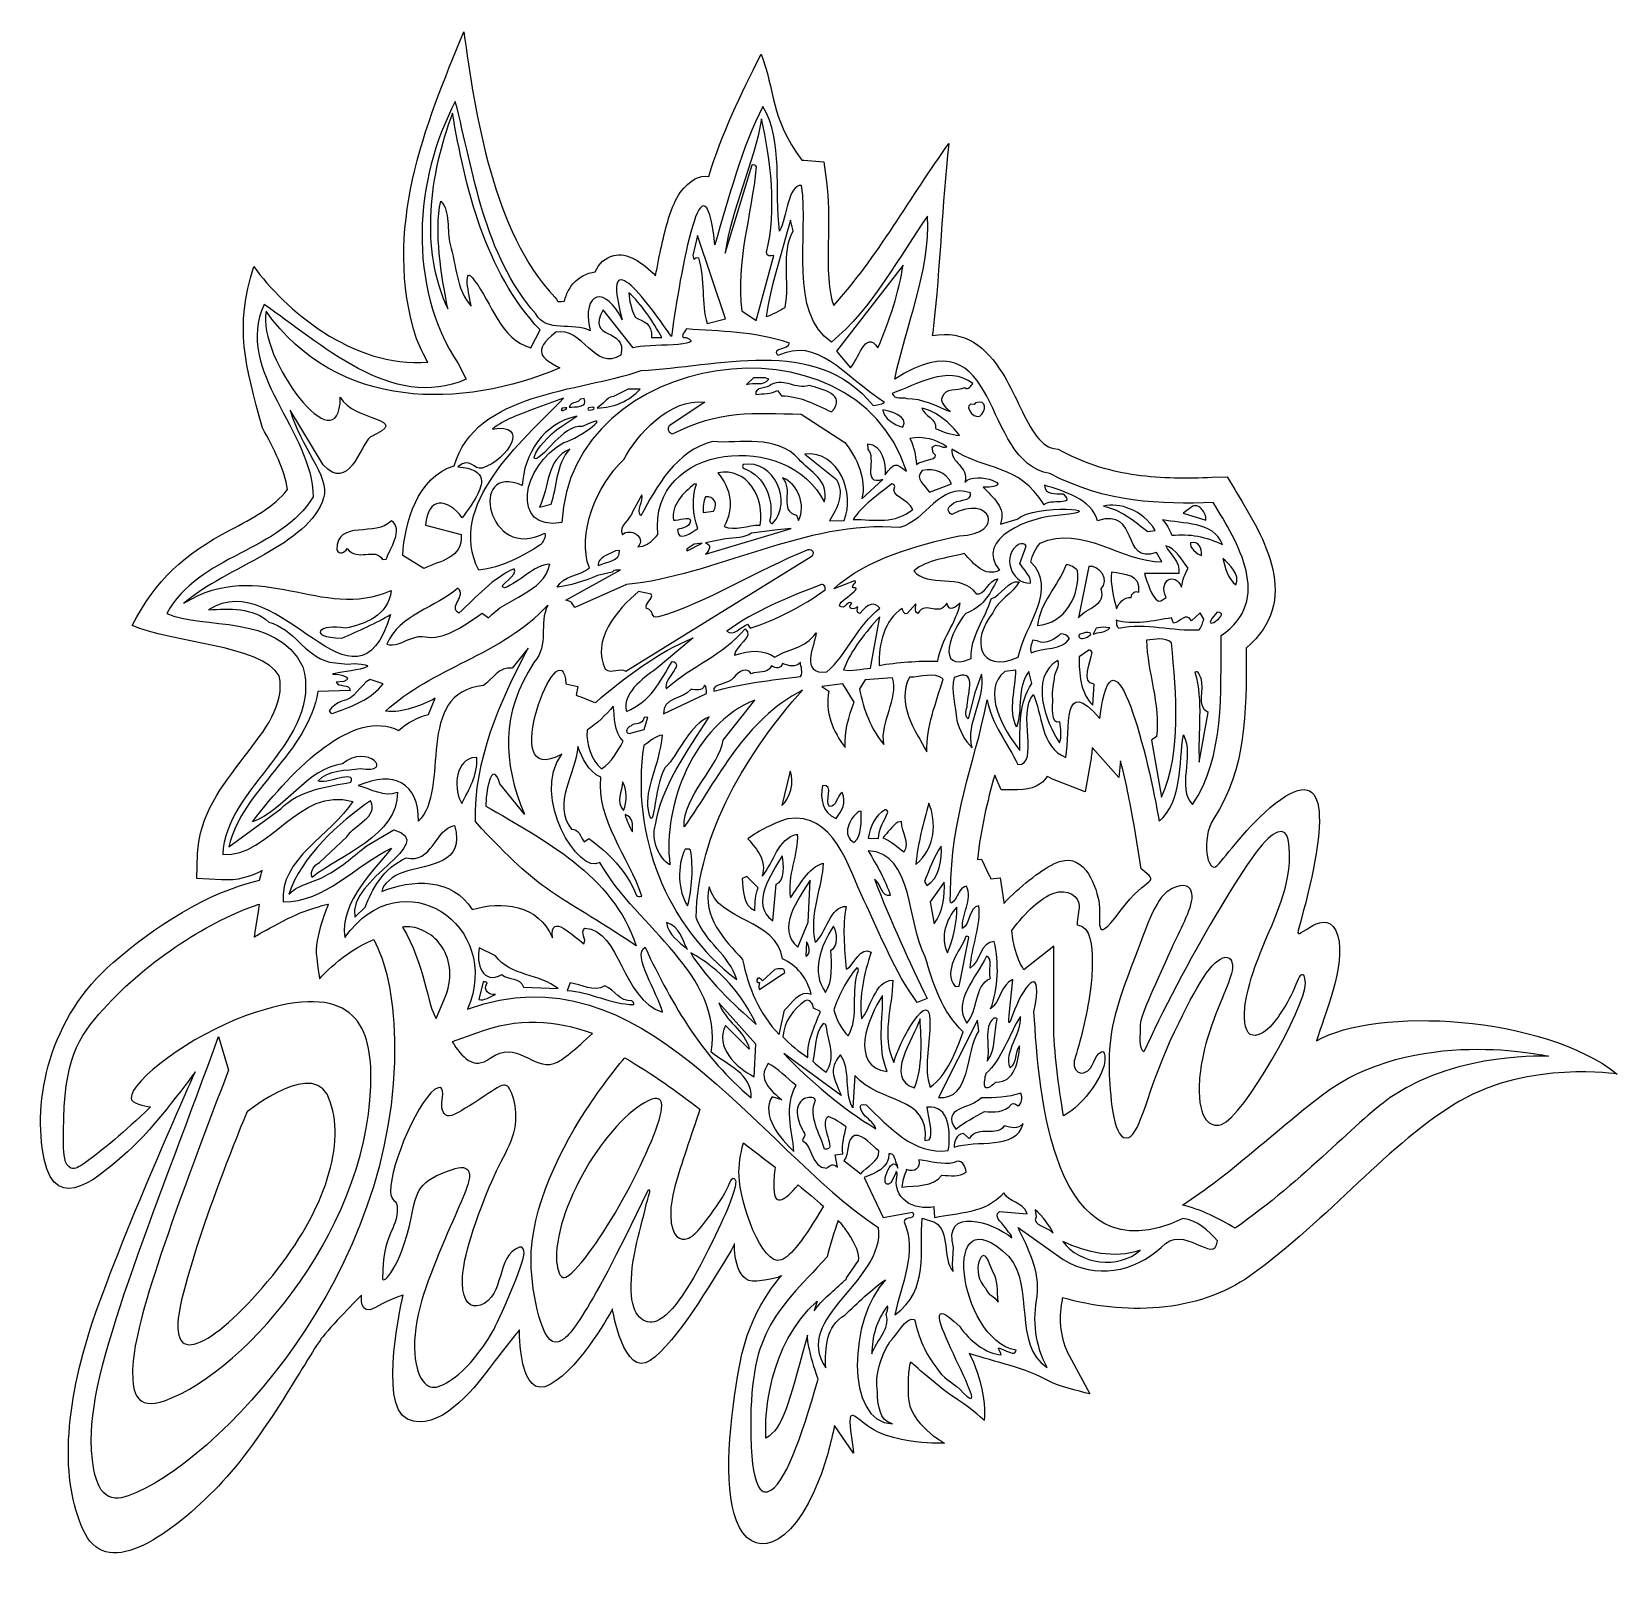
# Model space of a CAD drawing. Header units: centimetres. Extents: x -7.9 to 7.8, y -7.8 to 7.5.
import ezdxf

# ---------------------------------------------------------------- set-up
doc = ezdxf.new("R2010")
doc.units = ezdxf.units.CM
doc.header["$MEASUREMENT"] = 0
doc.layers.add('Ebene 1', color=7, linetype='Continuous')

msp = doc.modelspace()

# ---------------------------------------------------------------- linework, layer by layer
at = {"layer": 'Ebene 1', "color": 12}
for points, knots in [([(-6.26603, -2.76916), (-6.26603, -2.76916), (-7.03057, -4.46842), (-7.30489, -5.31678), (-7.30489, -5.31678), (-7.57921, -6.16768), (-7.58937, -6.87888), (-7.35569, -7.33862), (-7.35569, -7.33862), (-7.12201, -7.8009), (-6.48955, -7.33608), (-6.03743, -6.86872), (-6.03743, -6.86872), (-5.58531, -6.4039), (-5.12811, -5.5403), (-5.00365, -5.39044), (-5.00365, -5.39044), (-4.88173, -5.23804), (-4.62011, -4.97896), (-4.62011, -4.97896), (-4.62011, -4.97896), (-4.62011, -4.97896), (-4.64805, -5.1974), (-4.48295, -5.10088), (-4.48295, -5.10088), (-4.31785, -5.0069), (-4.20863, -4.97896), (-4.20863, -4.97896), (-4.20863, -4.97896), (-4.20863, -4.97896), (-4.46771, -6.06862), (-4.16545, -6.20578), (-4.16545, -6.20578), (-3.86319, -6.34294), (-3.52283, -5.92384), (-3.35773, -5.7054), (-3.35773, -5.7054), (-3.19517, -5.48696), (-3.05801, -5.32186), (-3.05801, -5.32186), (-3.05801, -5.32186), (-3.05801, -5.32186), (-3.06817, -6.04068), (-2.75321, -5.86288), (-2.75321, -5.86288), (-2.43825, -5.68508), (-2.13853, -5.11612), (-2.13853, -5.11612), (-2.13853, -5.11612), (-2.13853, -5.11612), (-2.02423, -5.80446), (-1.76515, -5.62666), (-1.76515, -5.62666), (-1.50353, -5.44886), (-1.13777, -4.81386), (-1.04125, -4.664), (-1.04125, -4.664), (-0.94473, -4.5116), (-0.93203, -4.47096), (-0.93203, -4.47096), (-0.93203, -4.47096), (-0.93203, -4.47096), (-0.94473, -4.86974), (-0.71105, -4.8418), (-0.71105, -4.8418), (-0.47737, -4.81386), (-0.46467, -4.78592), (-0.46467, -4.78592), (-0.46467, -4.78592), (-0.46467, -4.78592), (-0.78217, -5.11612), (-0.87869, -5.66476), (-0.87869, -5.66476), (-0.97521, -6.2134), (-1.04887, -6.84332), (-0.91171, -7.21416), (-0.91171, -7.21416), (-0.77455, -7.58246), (-0.37323, -7.53928), (-0.08621, -6.7849), (-0.08621, -6.7849), (-0.02525, -6.62742), (0.02046, -6.44962), (0.05856, -6.26928), (0.05856, -6.26928), (0.05856, -6.26928), (0.24652, -6.5436), (0.24652, -6.5436), (0.24652, -6.5436), (0.24398, -6.43946), (0.19826, -6.2896), (0.2135, -6.19562), (0.2135, -6.19562), (0.22874, -6.0991), (0.3405, -6.28706), (0.56148, -6.36326), (0.56148, -6.36326), (0.77992, -6.43692), (0.98312, -6.44454), (1.0517, -6.44454), (1.0517, -6.44454), (1.11774, -6.44454), (1.14822, -6.44454), (1.14822, -6.44454), (1.14822, -6.44454), (1.14822, -6.44454), (0.79516, -6.25658), (0.78754, -5.97718), (0.78754, -5.97718), (0.77992, -5.69778), (0.8104, -5.63936), (0.8104, -5.63936), (0.8104, -5.63936), (0.8104, -5.63936), (1.11012, -5.9086), (1.27776, -6.01528), (1.27776, -6.01528), (1.44286, -6.12196), (1.53938, -6.21848), (1.53938, -6.21848), (1.53938, -6.21848), (1.53938, -6.21848), (1.56224, -6.05338), (1.4962, -5.82732), (1.4962, -5.82732), (1.42762, -5.60126), (1.38952, -5.55554), (1.38952, -5.55554), (1.38952, -5.55554), (1.65368, -5.64444), (1.94578, -5.69524), (2.18962, -5.83494), (2.18962, -5.83494), (2.26074, -5.87558), (2.46394, -5.92638), (2.58586, -5.95686), (2.58586, -5.95686), (2.58586, -5.95686), (2.38012, -5.57586), (2.38012, -5.57586), (2.38012, -5.57586), (2.29376, -5.41838), (2.2709, -5.22026), (2.309, -5.04246), (2.309, -5.04246), (2.309, -5.04246), (2.31154, -5.03484), (2.31154, -5.03484), (2.31154, -5.03484), (2.31154, -5.03484), (2.31154, -5.01452), (2.31154, -5.01452), (2.31154, -5.01452), (2.31154, -5.01452), (2.31408, -5.00436), (2.31408, -5.00436), (2.31408, -5.00436), (2.9059, -5.17708), (3.65012, -5.16184), (4.17336, -4.78592), (4.17336, -4.78592), (4.95568, -4.22458), (5.5475, -3.46766), (6.24092, -3.06126), (6.24092, -3.06126), (6.93434, -2.6574), (7.80302, -2.79202), (7.80302, -2.79202), (7.80302, -2.79202), (7.07404, -2.21036), (5.41542, -2.11892), (4.82614, -2.46436), (4.82614, -2.46436), (4.90488, -2.2129), (5.11824, -1.70744), (5.0395, -1.42804), (5.0395, -1.42804), (4.9379, -1.08006), (4.6077, -1.51186), (4.6458, -1.37216), (4.6458, -1.37216), (4.93282, -0.34854), (4.98362, 0.32455), (4.42228, -0.11232), (4.42228, -0.11232), (4.14034, -0.33584), (3.93206, -0.6381), (3.8457, -0.727), (3.8457, -0.727), (3.74664, -0.82606), (3.6806, -0.4603), (3.81014, -0.26218), (3.81014, -0.26218), (4.13272, 0.22295), (4.13272, 0.80715), (4.13272, 1.35833), (4.13272, 1.35833), (4.13272, 1.35833), (4.13272, 1.42437), (4.13272, 1.42437), (4.13272, 1.42437), (4.6839, 1.89427), (4.31306, 2.50895), (4.0362, 2.96361), (4.0362, 2.96361), (4.0362, 2.96361), (4.01842, 2.99409), (4.01842, 2.99409), (4.01842, 2.99409), (4.01842, 2.99409), (3.94222, 3.11855), (3.94222, 3.11855), (3.94222, 3.11855), (3.94222, 3.11855), (3.7949, 3.11347), (3.7949, 3.11347), (3.7949, 3.11347), (3.55106, 3.10331), (3.29706, 3.10331), (3.04306, 3.13887), (3.04306, 3.13887), (2.79922, 3.17189), (2.55284, 3.24047), (2.30646, 3.37255), (2.30646, 3.37255), (2.30646, 3.37255), (2.2709, 3.39287), (2.2709, 3.39287), (2.2709, 3.39287), (2.2709, 3.39287), (2.22772, 3.39795), (2.22772, 3.39795), (2.22772, 3.39795), (2.0804, 3.42335), (1.9788, 3.63417), (1.87974, 3.83991), (1.87974, 3.83991), (1.83148, 3.94405), (1.78068, 4.04819), (1.71972, 4.14471), (1.71972, 4.14471), (1.55716, 4.40125), (1.35396, 4.57651), (1.02376, 4.51555), (1.02376, 4.51555), (1.02376, 4.51555), (1.03138, 4.54603), (1.03138, 4.54603), (1.03138, 4.54603), (1.11012, 5.25469), (1.12028, 5.78555), (1.18886, 6.41547), (1.18886, 6.41547), (0.82056, 5.90493), (0.47258, 5.27501), (0.05094, 4.81527), (0.05094, 4.81527), (-0.01255, 4.98545), (-0.00747, 5.24199), (-0.00239, 5.49091), (-0.00239, 5.49091), (0.00014, 5.68141), (0.00268, 5.86937), (-0.02017, 6.03701), (-0.02017, 6.03701), (-0.02017, 6.03701), (-0.04811, 6.23513), (-0.04811, 6.23513), (-0.04811, 6.23513), (-0.04811, 6.23513), (-0.24623, 6.25037), (-0.24623, 6.25037), (-0.24623, 6.25037), (-0.25385, 6.25037), (-0.25893, 6.25291), (-0.26401, 6.25291), (-0.26401, 6.25291), (-0.58151, 6.67455), (-0.52817, 6.94887), (-0.66787, 7.29939), (-0.66787, 7.29939), (-0.87107, 6.90061), (-1.05395, 6.51961), (-1.18603, 6.09035), (-1.18603, 6.09035), (-1.27747, 6.11067), (-1.37145, 6.05225), (-1.46797, 5.93033), (-1.46797, 5.93033), (-1.51115, 5.87191), (-1.54925, 5.78301), (-1.58227, 5.67379), (-1.58227, 5.67379), (-1.63053, 5.52393), (-1.67371, 5.31311), (-1.71181, 5.10737), (-1.71181, 5.10737), (-1.84643, 5.24453), (-1.99375, 5.34359), (-2.12583, 5.30803), (-2.12583, 5.30803), (-2.20965, 5.28517), (-2.27315, 5.23437), (-2.30871, 5.14547), (-2.30871, 5.14547), (-2.32903, 5.14293), (-2.35189, 5.13785), (-2.37221, 5.13277), (-2.37221, 5.13277), (-2.45603, 5.10483), (-2.52207, 5.05149), (-2.56779, 4.97275), (-2.56779, 4.97275), (-2.58811, 4.93719), (-2.60335, 4.89909), (-2.61351, 4.85591), (-2.61351, 4.85591), (-2.64907, 4.85337), (-2.67701, 4.85083), (-2.67955, 4.85337), (-2.67955, 4.85337), (-2.67955, 4.85337), (-2.69225, 4.87623), (-2.69225, 4.87623), (-2.69225, 4.87623), (-2.69225, 4.87623), (-2.71003, 4.89655), (-2.71003, 4.89655), (-2.71003, 4.89655), (-3.31963, 5.54171), (-3.49489, 6.70503), (-3.60919, 7.52291), (-3.60919, 7.52291), (-3.99019, 6.59581), (-4.42199, 5.56203), (-4.07655, 4.48253), (-4.07655, 4.48253), (-4.04353, 4.40379), (-4.00797, 4.32759), (-3.96479, 4.25139), (-3.96479, 4.25139), (-4.71409, 4.19551), (-5.38465, 4.77971), (-5.68691, 5.19881), (-5.68691, 5.19881), (-5.87995, 4.58921), (-5.77327, 4.23107), (-5.60055, 3.60369), (-5.60055, 3.60369), (-5.48879, 3.39541), (-5.37703, 3.18205), (-5.35417, 2.99155), (-5.35417, 2.99155), (-5.48117, 2.82391), (-5.69961, 2.70961), (-5.91805, 2.59277), (-5.91805, 2.59277), (-6.38541, 2.34639), (-6.64703, 2.10763), (-6.89087, 1.64789), (-6.89087, 1.64789), (-6.51749, 1.47771), (-5.60817, 1.45739), (-5.43545, 1.14751), (-5.43545, 1.14751), (-5.37449, 0.87065), (-5.57769, 0.60903), (-5.78089, 0.34741), (-5.78089, 0.34741), (-6.00441, 0.05785), (-6.22793, -0.22916), (-6.24317, -0.6127), (-6.24317, -0.6127), (-6.24317, -0.6127), (-6.25079, -0.85654), (-6.25079, -0.85654), (-6.25079, -0.85654), (-6.25079, -0.85654), (-6.00695, -0.86924), (-6.00695, -0.86924), (-6.00695, -0.86924), (-5.85201, -0.8794), (-5.71993, -0.8413), (-5.60309, -0.7778), (-5.60309, -0.7778), (-5.61325, -0.80828), (-5.62341, -0.8413), (-5.63103, -0.87432), (-5.63103, -0.87432), (-6.15935, -0.99624), (-6.66227, -1.33152), (-7.07883, -1.68712), (-7.07883, -1.68712), (-7.70875, -2.23068), (-7.88401, -3.05364), (-7.75955, -3.63276), (-7.75955, -3.63276), (-7.63763, -4.20934), (-7.20075, -3.79024), (-6.93659, -3.56164), (-6.93659, -3.56164), (-6.67497, -3.33558), (-6.26603, -2.76916), (-6.26603, -2.76916)], [0, 0, 0, 0, 0.00990099, 0.00990099, 0.00990099, 0.00990099, 0.01980198, 0.01980198, 0.01980198, 0.01980198, 0.02970297, 0.02970297, 0.02970297, 0.02970297, 0.03960396, 0.03960396, 0.03960396, 0.03960396, 0.04950495, 0.04950495, 0.04950495, 0.04950495, 0.05940594, 0.05940594, 0.05940594, 0.05940594, 0.06930693, 0.06930693, 0.06930693, 0.06930693, 0.07920792, 0.07920792, 0.07920792, 0.07920792, 0.08910891, 0.08910891, 0.08910891, 0.08910891, 0.0990099, 0.0990099, 0.0990099, 0.0990099, 0.10891089, 0.10891089, 0.10891089, 0.10891089, 0.11881188, 0.11881188, 0.11881188, 0.11881188, 0.12871287, 0.12871287, 0.12871287, 0.12871287, 0.13861386, 0.13861386, 0.13861386, 0.13861386, 0.14851485, 0.14851485, 0.14851485, 0.14851485, 0.15841584, 0.15841584, 0.15841584, 0.15841584, 0.16831683, 0.16831683, 0.16831683, 0.16831683, 0.17821782, 0.17821782, 0.17821782, 0.17821782, 0.18811881, 0.18811881, 0.18811881, 0.18811881, 0.1980198, 0.1980198, 0.1980198, 0.1980198, 0.20792079, 0.20792079, 0.20792079, 0.20792079, 0.21782178, 0.21782178, 0.21782178, 0.21782178, 0.22772277, 0.22772277, 0.22772277, 0.22772277, 0.23762376, 0.23762376, 0.23762376, 0.23762376, 0.24752475, 0.24752475, 0.24752475, 0.24752475, 0.25742574, 0.25742574, 0.25742574, 0.25742574, 0.26732673, 0.26732673, 0.26732673, 0.26732673, 0.27722772, 0.27722772, 0.27722772, 0.27722772, 0.28712871, 0.28712871, 0.28712871, 0.28712871, 0.2970297, 0.2970297, 0.2970297, 0.2970297, 0.30693069, 0.30693069, 0.30693069, 0.30693069, 0.31683168, 0.31683168, 0.31683168, 0.31683168, 0.32673267, 0.32673267, 0.32673267, 0.32673267, 0.33663366, 0.33663366, 0.33663366, 0.33663366, 0.34653465, 0.34653465, 0.34653465, 0.34653465, 0.35643564, 0.35643564, 0.35643564, 0.35643564, 0.36633663, 0.36633663, 0.36633663, 0.36633663, 0.37623762, 0.37623762, 0.37623762, 0.37623762, 0.38613861, 0.38613861, 0.38613861, 0.38613861, 0.3960396, 0.3960396, 0.3960396, 0.3960396, 0.40594059, 0.40594059, 0.40594059, 0.40594059, 0.41584158, 0.41584158, 0.41584158, 0.41584158, 0.42574257, 0.42574257, 0.42574257, 0.42574257, 0.43564356, 0.43564356, 0.43564356, 0.43564356, 0.44554455, 0.44554455, 0.44554455, 0.44554455, 0.45544554, 0.45544554, 0.45544554, 0.45544554, 0.46534653, 0.46534653, 0.46534653, 0.46534653, 0.47524752, 0.47524752, 0.47524752, 0.47524752, 0.48514851, 0.48514851, 0.48514851, 0.48514851, 0.4950495, 0.4950495, 0.4950495, 0.4950495, 0.5049505, 0.5049505, 0.5049505, 0.5049505, 0.51485149, 0.51485149, 0.51485149, 0.51485149, 0.52475248, 0.52475248, 0.52475248, 0.52475248, 0.53465347, 0.53465347, 0.53465347, 0.53465347, 0.54455446, 0.54455446, 0.54455446, 0.54455446, 0.55445545, 0.55445545, 0.55445545, 0.55445545, 0.56435644, 0.56435644, 0.56435644, 0.56435644, 0.57425743, 0.57425743, 0.57425743, 0.57425743, 0.58415842, 0.58415842, 0.58415842, 0.58415842, 0.59405941, 0.59405941, 0.59405941, 0.59405941, 0.6039604, 0.6039604, 0.6039604, 0.6039604, 0.61386139, 0.61386139, 0.61386139, 0.61386139, 0.62376238, 0.62376238, 0.62376238, 0.62376238, 0.63366337, 0.63366337, 0.63366337, 0.63366337, 0.64356436, 0.64356436, 0.64356436, 0.64356436, 0.65346535, 0.65346535, 0.65346535, 0.65346535, 0.66336634, 0.66336634, 0.66336634, 0.66336634, 0.67326733, 0.67326733, 0.67326733, 0.67326733, 0.68316832, 0.68316832, 0.68316832, 0.68316832, 0.69306931, 0.69306931, 0.69306931, 0.69306931, 0.7029703, 0.7029703, 0.7029703, 0.7029703, 0.71287129, 0.71287129, 0.71287129, 0.71287129, 0.72277228, 0.72277228, 0.72277228, 0.72277228, 0.73267327, 0.73267327, 0.73267327, 0.73267327, 0.74257426, 0.74257426, 0.74257426, 0.74257426, 0.75247525, 0.75247525, 0.75247525, 0.75247525, 0.76237624, 0.76237624, 0.76237624, 0.76237624, 0.77227723, 0.77227723, 0.77227723, 0.77227723, 0.78217822, 0.78217822, 0.78217822, 0.78217822, 0.79207921, 0.79207921, 0.79207921, 0.79207921, 0.8019802, 0.8019802, 0.8019802, 0.8019802, 0.81188119, 0.81188119, 0.81188119, 0.81188119, 0.82178218, 0.82178218, 0.82178218, 0.82178218, 0.83168317, 0.83168317, 0.83168317, 0.83168317, 0.84158416, 0.84158416, 0.84158416, 0.84158416, 0.85148515, 0.85148515, 0.85148515, 0.85148515, 0.86138614, 0.86138614, 0.86138614, 0.86138614, 0.87128713, 0.87128713, 0.87128713, 0.87128713, 0.88118812, 0.88118812, 0.88118812, 0.88118812, 0.89108911, 0.89108911, 0.89108911, 0.89108911, 0.9009901, 0.9009901, 0.9009901, 0.9009901, 0.91089109, 0.91089109, 0.91089109, 0.91089109, 0.92079208, 0.92079208, 0.92079208, 0.92079208, 0.93069307, 0.93069307, 0.93069307, 0.93069307, 0.94059406, 0.94059406, 0.94059406, 0.94059406, 0.95049505, 0.95049505, 0.95049505, 0.95049505, 0.96039604, 0.96039604, 0.96039604, 0.96039604, 0.97029703, 0.97029703, 0.97029703, 0.97029703, 0.98019802, 0.98019802, 0.98019802, 0.98019802, 0.99009901, 0.99009901, 0.99009901, 0.99009901, 1, 1, 1, 1]), ([(2.88304, -1.18166), (2.6011, -1.56012), (2.70778, -1.25024), (2.67222, -1.07498), (2.67222, -1.07498), (2.63666, -0.90226), (2.51474, -0.56952), (2.23534, -0.70922), (2.23534, -0.70922), (2.07278, -0.78796), (1.89498, -0.93782), (1.73242, -1.10292), (1.73242, -1.10292), (1.73242, -1.10038), (1.73242, -1.0953), (1.73242, -1.09276), (1.73242, -1.09276), (1.73242, -1.09276), (1.73242, -1.09022), (1.73242, -1.09022), (1.73242, -1.09022), (1.73242, -1.09022), (1.69686, -0.84892), (1.69686, -0.84892), (1.69686, -0.84892), (1.69686, -0.84892), (1.60542, -0.85908), (1.60542, -0.85908), (1.60542, -0.85908), (1.60034, -0.84892), (1.59526, -0.83622), (1.59018, -0.82606), (1.59018, -0.82606), (1.59018, -0.82606), (1.51144, -0.6635), (1.51144, -0.6635), (1.51144, -0.6635), (1.51144, -0.6635), (1.47334, -0.66858), (1.47334, -0.66858), (1.47334, -0.66858), (1.50382, -0.36378), (1.56986, -0.09962), (1.64352, 0.16707), (1.64352, 0.16707), (1.64352, 0.16707), (1.70702, 0.02229), (1.70702, 0.02229), (1.70702, 0.02229), (1.70702, 0.02229), (1.86958, 0.02229), (1.86958, 0.02229), (1.86958, 0.02229), (2.02198, 0.02229), (2.11088, 0.07055), (2.16168, 0.15437), (2.16168, 0.15437), (2.19216, 0.13659), (2.22264, 0.12135), (2.2582, 0.10865), (2.2582, 0.10865), (2.2582, 0.10865), (2.5376, 0.00197), (2.5376, 0.00197), (2.5376, 0.00197), (2.5376, 0.00197), (2.59094, 0.29661), (2.59094, 0.29661), (2.59094, 0.29661), (2.59856, 0.34233), (2.60364, 0.39059), (2.60872, 0.43885), (2.60872, 0.43885), (2.60872, 0.43885), (2.87034, 0.14421), (2.87034, 0.14421), (2.87034, 0.14421), (2.87034, 0.14421), (2.88812, 0.30931), (2.88812, 0.30931), (2.88812, 0.30931), (2.94654, 0.07817), (2.9948, -0.16312), (3.02274, -0.32822), (3.02274, -0.32822), (3.02274, -0.32822), (3.09132, -0.76002), (3.09132, -0.76002), (3.09132, -0.76002), (3.29198, -0.92258), (3.16498, -0.8032), (2.88304, -1.18166)], [0, 0, 0, 0, 0.04347826, 0.04347826, 0.04347826, 0.04347826, 0.08695652, 0.08695652, 0.08695652, 0.08695652, 0.13043478, 0.13043478, 0.13043478, 0.13043478, 0.17391304, 0.17391304, 0.17391304, 0.17391304, 0.2173913, 0.2173913, 0.2173913, 0.2173913, 0.26086957, 0.26086957, 0.26086957, 0.26086957, 0.30434783, 0.30434783, 0.30434783, 0.30434783, 0.34782609, 0.34782609, 0.34782609, 0.34782609, 0.39130435, 0.39130435, 0.39130435, 0.39130435, 0.43478261, 0.43478261, 0.43478261, 0.43478261, 0.47826087, 0.47826087, 0.47826087, 0.47826087, 0.52173913, 0.52173913, 0.52173913, 0.52173913, 0.56521739, 0.56521739, 0.56521739, 0.56521739, 0.60869565, 0.60869565, 0.60869565, 0.60869565, 0.65217391, 0.65217391, 0.65217391, 0.65217391, 0.69565217, 0.69565217, 0.69565217, 0.69565217, 0.73913043, 0.73913043, 0.73913043, 0.73913043, 0.7826087, 0.7826087, 0.7826087, 0.7826087, 0.82608696, 0.82608696, 0.82608696, 0.82608696, 0.86956522, 0.86956522, 0.86956522, 0.86956522, 0.91304348, 0.91304348, 0.91304348, 0.91304348, 0.95652174, 0.95652174, 0.95652174, 0.95652174, 1, 1, 1, 1]), ([(-3.88097, -2.24084), (-3.96479, -2.13416), (-3.99527, -1.69474), (-4.21625, -1.3366), (-4.21625, -1.3366), (-4.19847, -1.33406), (-4.18323, -1.33406), (-4.16799, -1.33406), (-4.16799, -1.33406), (-4.10195, -1.33406), (-4.03591, -1.35438), (-3.97749, -1.38994), (-3.97749, -1.38994), (-3.91653, -1.42296), (-3.86319, -1.47376), (-3.82255, -1.53726), (-3.82255, -1.53726), (-3.73873, -1.6668), (-3.71587, -1.85222), (-3.80223, -2.05288), (-3.80223, -2.05288), (-3.80223, -2.05288), (-3.88097, -2.24084), (-3.88097, -2.24084)], [0, 0, 0, 0, 0.16666667, 0.16666667, 0.16666667, 0.16666667, 0.33333333, 0.33333333, 0.33333333, 0.33333333, 0.5, 0.5, 0.5, 0.5, 0.66666667, 0.66666667, 0.66666667, 0.66666667, 0.83333333, 0.83333333, 0.83333333, 0.83333333, 1, 1, 1, 1]), ([(-2.33665, -2.3907), (-2.49667, -2.53802), (-2.62875, -2.6574), (-2.71765, -2.68788), (-2.71765, -2.68788), (-2.92847, -2.75646), (-3.08595, -2.4415), (-3.34757, -2.63454), (-3.34757, -2.63454), (-3.51775, -2.759), (-3.62697, -2.62184), (-3.72349, -2.47198), (-3.72349, -2.47198), (-3.72349, -2.47198), (-3.48473, -2.38562), (-3.48473, -2.38562), (-3.48473, -2.38562), (-3.07579, -2.23322), (-2.69479, -2.25862), (-2.33665, -2.3907)], [0, 0, 0, 0, 0.2, 0.2, 0.2, 0.2, 0.4, 0.4, 0.4, 0.4, 0.6, 0.6, 0.6, 0.6, 0.8, 0.8, 0.8, 0.8, 1, 1, 1, 1]), ([(1.67654, -5.05008), (1.64352, -4.9815), (1.5724, -4.98912), (1.55716, -4.91292), (1.55716, -4.91292), (1.39714, -4.77068), (1.51652, -4.4354), (1.59272, -4.66908), (1.59272, -4.66908), (1.59272, -4.66908), (1.63082, -4.76052), (1.63082, -4.76052), (1.63082, -4.76052), (1.67654, -4.82148), (1.66638, -4.93324), (1.67654, -5.05008)], [0, 0, 0, 0, 0.25, 0.25, 0.25, 0.25, 0.5, 0.5, 0.5, 0.5, 0.75, 0.75, 0.75, 0.75, 1, 1, 1, 1])]:
    msp.add_open_spline(points, degree=3, knots=knots, dxfattribs=at)
at = {"layer": 'Ebene 1'}
for points, knots in [([(1.26252, -1.04704), (1.29046, -1.00132), (1.3057, -0.94036), (1.36412, -0.93274), (1.36412, -0.93274), (1.42762, -1.06482), (1.31078, -1.21722), (1.32602, -1.35184), (1.32602, -1.35184), (1.40476, -1.30104), (1.38698, -1.13848), (1.48604, -1.12578), (1.48604, -1.12578), (1.51398, -1.31628), (1.40984, -1.53472), (1.40222, -1.743), (1.40222, -1.743), (1.50128, -1.67696), (1.50382, -1.48392), (1.63844, -1.47884), (1.63844, -1.47884), (1.6867, -1.69474), (1.68162, -1.94366), (1.60288, -2.14686), (1.60288, -2.14686), (1.69432, -2.08082), (1.7121, -1.89794), (1.82132, -1.8573), (1.82132, -1.8573), (1.82132, -1.8573), (1.78576, -2.20782), (1.78576, -2.20782), (1.78576, -2.20782), (1.77052, -2.3653), (1.80354, -2.251), (1.8391, -2.15702), (1.8391, -2.15702), (1.95086, -1.87762), (2.12866, -1.69982), (2.03214, -2.17734), (2.03214, -2.17734), (2.0804, -2.97236), (2.20486, -4.83418), (3.50534, -4.22204), (3.50534, -4.22204), (3.6425, -4.2322), (3.76442, -4.34396), (3.84824, -4.44302), (3.84824, -4.44302), (3.81522, -4.69448), (3.51042, -4.24998), (3.28944, -4.50906), (3.28944, -4.50906), (3.02274, -4.75036), (2.63666, -4.82402), (2.3217, -4.6259), (2.3217, -4.6259), (2.3217, -4.6259), (1.87466, -4.3084), (1.87466, -4.3084), (1.87466, -4.3084), (1.97372, -4.51922), (2.09056, -4.73766), (2.06516, -4.98912), (2.06516, -4.98912), (2.01436, -5.21772), (2.04738, -5.4895), (2.16168, -5.69524), (2.16168, -5.69524), (1.81624, -5.47426), (2.0423, -4.89768), (1.78322, -4.59542), (1.78322, -4.59542), (1.09488, -3.93248), (1.27522, -5.41584), (1.85434, -5.52506), (1.85434, -5.52506), (1.84926, -5.62412), (1.6105, -5.41838), (1.70194, -5.54538), (1.70194, -5.54538), (1.70194, -5.54538), (1.70702, -5.57078), (1.70702, -5.57078), (1.70702, -5.57078), (1.56224, -5.56062), (1.38952, -5.43108), (1.29808, -5.28884), (1.29808, -5.28884), (0.66562, -4.6894), (1.76036, -6.40644), (1.29808, -5.91114), (1.29808, -5.91114), (1.21934, -5.83748), (1.12282, -5.7943), (1.07202, -5.70286), (1.07202, -5.70286), (0.96026, -5.5657), (0.88914, -5.39552), (0.85104, -5.22026), (0.85104, -5.22026), (0.75706, -5.18978), (0.67832, -5.37774), (0.60466, -5.44124), (0.60466, -5.44124), (0.51576, -5.5911), (0.45734, -5.76382), (0.48274, -5.93908), (0.48274, -5.93908), (0.48528, -6.05084), (0.50052, -6.22864), (0.6326, -6.25404), (0.6326, -6.25404), (0.15762, -6.24134), (0.2008, -5.19994), (0.56402, -4.82656), (0.56402, -4.82656), (0.42178, -4.92562), (0.28716, -5.05262), (0.16016, -5.17708), (0.16016, -5.17708), (-0.02779, -5.28376), (-0.03541, -5.50728), (-0.02779, -5.69778), (-0.02779, -5.69778), (-0.36815, -5.19994), (0.56148, -4.83926), (0.49036, -4.31094), (0.49036, -4.31094), (-0.71867, -3.50322), (-1.84897, -1.5144), (-3.57109, -2.1494), (-3.57109, -2.1494), (-3.21803, -1.32136), (-4.21371, -0.64064), (-4.78775, -1.44074), (-4.78775, -1.44074), (-4.84617, -1.09022), (-4.45247, -0.72446), (-4.32293, -0.55682), (-4.32293, -0.55682), (-4.68107, -0.72446), (-4.98079, -1.09276), (-5.39735, -1.08768), (-5.39735, -1.08768), (-5.43291, -0.6635), (-4.91983, -0.4222), (-4.70647, -0.09454), (-4.70647, -0.09454), (-5.24495, 0.06039), (-5.52181, -0.64572), (-5.99425, -0.62032), (-5.99425, -0.62032), (-5.96885, 0.05531), (-4.99857, 0.50489), (-5.20177, 1.23895), (-5.20177, 1.23895), (-5.46339, 1.77235), (-6.18729, 1.60217), (-6.54797, 1.76727), (-6.54797, 1.76727), (-6.23809, 2.34131), (-5.41513, 2.38703), (-5.10017, 2.92043), (-5.10017, 2.92043), (-5.10017, 3.57067), (-5.88757, 4.16503), (-5.58531, 4.82289), (-5.58531, 4.82289), (-5.03159, 4.44697), (-4.32293, 3.76117), (-3.58633, 4.08375), (-3.58633, 4.08375), (-3.58633, 4.08375), (-3.66507, 4.23869), (-3.66507, 4.23869), (-3.66507, 4.23869), (-4.17307, 5.00577), (-4.09941, 6.06495), (-3.69301, 6.83203), (-3.69301, 6.83203), (-3.51013, 6.12083), (-3.41107, 5.32073), (-2.89799, 4.73145), (-2.89799, 4.73145), (-2.79131, 4.53841), (-2.53223, 4.65271), (-2.35951, 4.56381), (-2.35951, 4.56381), (-2.45095, 4.96513), (-2.19695, 5.01085), (-2.04201, 4.67049), (-2.04201, 4.67049), (-2.26807, 5.52647), (-1.74483, 4.77463), (-1.55433, 4.50793), (-1.55433, 4.50793), (-1.49591, 4.94227), (-1.24699, 6.51961), (-1.12507, 5.41471), (-1.12507, 5.41471), (-0.99045, 5.87445), (-0.85583, 6.38753), (-0.65009, 6.78377), (-0.65009, 6.78377), (-0.44435, 6.43579), (-0.53833, 5.95573), (-0.48499, 5.54933), (-0.48499, 5.54933), (-0.40879, 5.68141), (-0.40371, 6.01415), (-0.26655, 6.00145), (-0.26655, 6.00145), (-0.19543, 5.50107), (-0.39609, 4.73145), (0.02808, 4.45205), (0.02808, 4.45205), (0.4294, 4.77463), (0.71896, 5.33597), (0.97804, 5.69665), (0.97804, 5.69665), (1.00852, 5.15055), (0.7596, 4.60953), (0.65546, 4.08629), (0.65546, 4.08629), (1.72734, 4.76701), (1.4962, 3.26079), (2.18962, 3.15157), (2.18962, 3.15157), (2.73826, 2.85947), (3.28944, 2.84423), (3.80506, 2.86455), (3.80506, 2.86455), (4.04636, 2.46577), (4.4045, 1.90189), (3.8838, 1.54883), (3.8838, 1.54883), (3.87872, 0.98241), (3.91936, 0.35249), (3.60186, -0.12502), (3.60186, -0.12502), (3.43676, 0.04515), (3.62218, 0.34487), (3.51042, 0.56585), (3.51042, 0.56585), (3.4647, 0.28391), (3.50026, -0.09708), (3.26912, -0.29012), (3.26912, -0.29012), (3.17514, 0.29153), (2.81192, 1.80537), (2.68492, 0.72841), (2.68492, 0.72841), (2.30138, 1.16529), (2.3979, 0.62427), (2.3471, 0.34233), (2.3471, 0.34233), (2.09818, 0.43631), (2.11088, 0.78175), (2.02706, 0.96463), (2.02706, 0.96463), (1.86196, 0.78175), (2.0931, 0.26867), (1.87212, 0.27121), (1.87212, 0.27121), (1.7756, 0.47949), (1.6105, 0.66745), (1.56986, 0.91129), (1.56986, 0.91129), (1.43016, 0.21787), (1.21172, -0.22916), (1.20664, -0.99624), (1.20664, -0.99624), (1.20664, -1.0699), (1.18378, -1.16388), (1.26252, -1.04704)], [0, 0, 0, 0, 0.01449275, 0.01449275, 0.01449275, 0.01449275, 0.02898551, 0.02898551, 0.02898551, 0.02898551, 0.04347826, 0.04347826, 0.04347826, 0.04347826, 0.05797101, 0.05797101, 0.05797101, 0.05797101, 0.07246377, 0.07246377, 0.07246377, 0.07246377, 0.08695652, 0.08695652, 0.08695652, 0.08695652, 0.10144928, 0.10144928, 0.10144928, 0.10144928, 0.11594203, 0.11594203, 0.11594203, 0.11594203, 0.13043478, 0.13043478, 0.13043478, 0.13043478, 0.14492754, 0.14492754, 0.14492754, 0.14492754, 0.15942029, 0.15942029, 0.15942029, 0.15942029, 0.17391304, 0.17391304, 0.17391304, 0.17391304, 0.1884058, 0.1884058, 0.1884058, 0.1884058, 0.20289855, 0.20289855, 0.20289855, 0.20289855, 0.2173913, 0.2173913, 0.2173913, 0.2173913, 0.23188406, 0.23188406, 0.23188406, 0.23188406, 0.24637681, 0.24637681, 0.24637681, 0.24637681, 0.26086957, 0.26086957, 0.26086957, 0.26086957, 0.27536232, 0.27536232, 0.27536232, 0.27536232, 0.28985507, 0.28985507, 0.28985507, 0.28985507, 0.30434783, 0.30434783, 0.30434783, 0.30434783, 0.31884058, 0.31884058, 0.31884058, 0.31884058, 0.33333333, 0.33333333, 0.33333333, 0.33333333, 0.34782609, 0.34782609, 0.34782609, 0.34782609, 0.36231884, 0.36231884, 0.36231884, 0.36231884, 0.37681159, 0.37681159, 0.37681159, 0.37681159, 0.39130435, 0.39130435, 0.39130435, 0.39130435, 0.4057971, 0.4057971, 0.4057971, 0.4057971, 0.42028986, 0.42028986, 0.42028986, 0.42028986, 0.43478261, 0.43478261, 0.43478261, 0.43478261, 0.44927536, 0.44927536, 0.44927536, 0.44927536, 0.46376812, 0.46376812, 0.46376812, 0.46376812, 0.47826087, 0.47826087, 0.47826087, 0.47826087, 0.49275362, 0.49275362, 0.49275362, 0.49275362, 0.50724638, 0.50724638, 0.50724638, 0.50724638, 0.52173913, 0.52173913, 0.52173913, 0.52173913, 0.53623188, 0.53623188, 0.53623188, 0.53623188, 0.55072464, 0.55072464, 0.55072464, 0.55072464, 0.56521739, 0.56521739, 0.56521739, 0.56521739, 0.57971014, 0.57971014, 0.57971014, 0.57971014, 0.5942029, 0.5942029, 0.5942029, 0.5942029, 0.60869565, 0.60869565, 0.60869565, 0.60869565, 0.62318841, 0.62318841, 0.62318841, 0.62318841, 0.63768116, 0.63768116, 0.63768116, 0.63768116, 0.65217391, 0.65217391, 0.65217391, 0.65217391, 0.66666667, 0.66666667, 0.66666667, 0.66666667, 0.68115942, 0.68115942, 0.68115942, 0.68115942, 0.69565217, 0.69565217, 0.69565217, 0.69565217, 0.71014493, 0.71014493, 0.71014493, 0.71014493, 0.72463768, 0.72463768, 0.72463768, 0.72463768, 0.73913043, 0.73913043, 0.73913043, 0.73913043, 0.75362319, 0.75362319, 0.75362319, 0.75362319, 0.76811594, 0.76811594, 0.76811594, 0.76811594, 0.7826087, 0.7826087, 0.7826087, 0.7826087, 0.79710145, 0.79710145, 0.79710145, 0.79710145, 0.8115942, 0.8115942, 0.8115942, 0.8115942, 0.82608696, 0.82608696, 0.82608696, 0.82608696, 0.84057971, 0.84057971, 0.84057971, 0.84057971, 0.85507246, 0.85507246, 0.85507246, 0.85507246, 0.86956522, 0.86956522, 0.86956522, 0.86956522, 0.88405797, 0.88405797, 0.88405797, 0.88405797, 0.89855072, 0.89855072, 0.89855072, 0.89855072, 0.91304348, 0.91304348, 0.91304348, 0.91304348, 0.92753623, 0.92753623, 0.92753623, 0.92753623, 0.94202899, 0.94202899, 0.94202899, 0.94202899, 0.95652174, 0.95652174, 0.95652174, 0.95652174, 0.97101449, 0.97101449, 0.97101449, 0.97101449, 0.98550725, 0.98550725, 0.98550725, 0.98550725, 1, 1, 1, 1]), ([(-0.74153, 4.09645), (-0.74153, 4.09645), (-0.62723, 4.09645), (-0.62723, 4.09645), (-0.62723, 4.09645), (-0.62723, 4.09645), (-0.59167, 4.08629), (-0.59167, 4.08629), (-0.59167, 4.08629), (-0.63485, 4.01263), (-0.73899, 4.05581), (-0.81265, 4.03295), (-0.81265, 4.03295), (-0.81265, 4.03295), (-0.74153, 4.09645), (-0.74153, 4.09645)], [0, 0, 0, 0, 0.25, 0.25, 0.25, 0.25, 0.5, 0.5, 0.5, 0.5, 0.75, 0.75, 0.75, 0.75, 1, 1, 1, 1]), ([(-0.56881, 4.03295), (-0.42149, 4.09391), (-0.33259, 3.97961), (-0.19289, 4.02279), (-0.19289, 4.02279), (-0.06843, 3.98469), (0.19064, 3.93389), (0.02808, 3.76117), (0.02808, 3.76117), (-0.13701, 3.83737), (-0.27925, 3.91611), (-0.46721, 3.92119), (-0.46721, 3.92119), (-0.46721, 3.92119), (-0.50531, 3.97199), (-0.50531, 3.97199), (-0.50531, 3.97199), (-0.56627, 3.93897), (-0.64755, 3.94151), (-0.71867, 3.93389), (-0.71867, 3.93389), (-0.73645, 4.01263), (-0.59929, 3.98723), (-0.56881, 4.03295)], [0, 0, 0, 0, 0.16666667, 0.16666667, 0.16666667, 0.16666667, 0.33333333, 0.33333333, 0.33333333, 0.33333333, 0.5, 0.5, 0.5, 0.5, 0.66666667, 0.66666667, 0.66666667, 0.66666667, 0.83333333, 0.83333333, 0.83333333, 0.83333333, 1, 1, 1, 1]), ([(-4.32547, 2.68421), (-4.19847, 2.60293), (-4.34325, 2.40481), (-4.37627, 2.30321), (-4.37627, 2.30321), (-4.37627, 2.30321), (-4.41183, 2.30067), (-4.41183, 2.30067), (-4.41183, 2.30067), (-4.49311, 2.42767), (-4.66075, 2.27019), (-4.76235, 2.40989), (-4.76235, 2.40989), (-4.78775, 2.36417), (-4.83855, 2.34385), (-4.86649, 2.39719), (-4.86649, 2.39719), (-4.86395, 2.70199), (-4.47279, 2.51403), (-4.32547, 2.68421)], [0, 0, 0, 0, 0.2, 0.2, 0.2, 0.2, 0.4, 0.4, 0.4, 0.4, 0.6, 0.6, 0.6, 0.6, 0.8, 0.8, 0.8, 0.8, 1, 1, 1, 1]), ([(-0.20559, 2.39465), (-0.15733, 2.39973), (-0.12685, 2.36163), (-0.17257, 2.32861), (-0.17257, 2.32861), (-0.17257, 2.32861), (-2.00645, 1.19577), (-2.00645, 1.19577), (-2.00645, 1.19577), (-2.06741, 1.23133), (-2.14107, 1.16783), (-2.20965, 1.21355), (-2.20965, 1.21355), (-2.35189, 1.50057), (-2.09281, 1.80537), (-1.87945, 1.98317), (-1.87945, 1.98317), (-1.87945, 1.98317), (-1.75499, 1.95777), (-1.75499, 1.95777), (-1.75499, 1.95777), (-1.72705, 1.90697), (-1.83119, 1.86633), (-1.80071, 1.81553), (-1.80071, 1.81553), (-1.73213, 1.81045), (-1.76007, 1.70885), (-1.68387, 1.73171), (-1.68387, 1.73171), (-1.19873, 1.87395), (-0.70597, 2.19653), (-0.20559, 2.39465)], [0, 0, 0, 0, 0.125, 0.125, 0.125, 0.125, 0.25, 0.25, 0.25, 0.25, 0.375, 0.375, 0.375, 0.375, 0.5, 0.5, 0.5, 0.5, 0.625, 0.625, 0.625, 0.625, 0.75, 0.75, 0.75, 0.75, 0.875, 0.875, 0.875, 0.875, 1, 1, 1, 1]), ([(1.88482, 2.45307), (1.90768, 2.45561), (1.94578, 2.46069), (1.95594, 2.43275), (1.95594, 2.43275), (1.95594, 2.43275), (1.89244, 2.26003), (1.89244, 2.26003), (1.89244, 2.26003), (1.928, 2.19653), (2.00928, 2.13811), (1.99658, 2.06699), (1.99658, 2.06699), (1.80608, 2.05683), (1.70448, 2.34893), (1.88482, 2.45307)], [0, 0, 0, 0, 0.25, 0.25, 0.25, 0.25, 0.5, 0.5, 0.5, 0.5, 0.75, 0.75, 0.75, 0.75, 1, 1, 1, 1]), ([(-4.14259, 1.51327), (-4.21879, 1.48279), (-4.29499, 1.43707), (-4.37119, 1.46247), (-4.37119, 1.46247), (-4.24673, 1.75457), (-3.87589, 1.82823), (-3.66761, 2.01619), (-3.66761, 2.01619), (-3.57617, 1.94507), (-3.76667, 1.82569), (-3.65745, 1.76981), (-3.65745, 1.76981), (-3.48473, 1.92983), (-3.31963, 2.11525), (-3.11135, 2.20923), (-3.11135, 2.20923), (-3.05547, 2.14573), (-3.29677, 2.03397), (-3.20533, 2.01873), (-3.20533, 2.01873), (-3.05293, 2.07715), (-2.92085, 2.24479), (-2.75829, 2.25241), (-2.75829, 2.25241), (-2.81671, 1.96793), (-3.19517, 1.92221), (-3.36535, 1.72155), (-3.36535, 1.72155), (-3.36535, 1.72155), (-3.42885, 1.76981), (-3.42885, 1.76981), (-3.42885, 1.76981), (-3.54823, 1.68599), (-3.69555, 1.57677), (-3.84033, 1.54121), (-3.84033, 1.54121), (-3.98511, 1.50311), (-4.00035, 1.57169), (-4.14259, 1.51327)], [0, 0, 0, 0, 0.1, 0.1, 0.1, 0.1, 0.2, 0.2, 0.2, 0.2, 0.3, 0.3, 0.3, 0.3, 0.4, 0.4, 0.4, 0.4, 0.5, 0.5, 0.5, 0.5, 0.6, 0.6, 0.6, 0.6, 0.7, 0.7, 0.7, 0.7, 0.8, 0.8, 0.8, 0.8, 0.9, 0.9, 0.9, 0.9, 1, 1, 1, 1]), ([(-0.07859, 2.04921), (-0.05319, 2.06699), (-0.02525, 2.02889), (-0.03541, 2.00095), (-0.03541, 2.00095), (-0.25639, 1.83585), (-0.51039, 1.70885), (-0.77455, 1.61995), (-0.77455, 1.61995), (-0.77455, 1.61995), (-0.80249, 1.66059), (-0.80249, 1.66059), (-0.80249, 1.66059), (-0.86599, 1.63773), (-0.94473, 1.53105), (-1.00569, 1.59201), (-1.00569, 1.59201), (-0.73391, 1.79267), (-0.39101, 1.92983), (-0.07859, 2.04921)], [0, 0, 0, 0, 0.2, 0.2, 0.2, 0.2, 0.4, 0.4, 0.4, 0.4, 0.6, 0.6, 0.6, 0.6, 0.8, 0.8, 0.8, 0.8, 1, 1, 1, 1]), ([(-4.53629, 1.11195), (-4.53629, 1.11195), (-4.40675, 1.07131), (-4.40675, 1.07131), (-4.40675, 1.07131), (-4.51851, 0.92145), (-4.72425, 0.84017), (-4.90967, 0.77667), (-4.90967, 0.77667), (-4.92237, 0.77667), (-4.93507, 0.78683), (-4.94015, 0.80207), (-4.94015, 0.80207), (-4.91475, 0.84525), (-4.86141, 0.87827), (-4.81569, 0.89859), (-4.81569, 0.89859), (-4.68361, 0.91383), (-4.64297, 1.05861), (-4.53629, 1.11195)], [0, 0, 0, 0, 0.2, 0.2, 0.2, 0.2, 0.4, 0.4, 0.4, 0.4, 0.6, 0.6, 0.6, 0.6, 0.8, 0.8, 0.8, 0.8, 1, 1, 1, 1]), ([(-3.53045, 0.33725), (-3.53045, 0.33725), (-3.47965, 0.34233), (-3.47965, 0.34233), (-3.47965, 0.34233), (-3.46949, 0.16453), (-3.55585, 0.02991), (-3.62951, -0.11486), (-3.62951, -0.11486), (-3.70571, 0.01213), (-3.70317, 0.28899), (-3.53045, 0.33725)], [0, 0, 0, 0, 0.33333333, 0.33333333, 0.33333333, 0.33333333, 0.66666667, 0.66666667, 0.66666667, 0.66666667, 1, 1, 1, 1]), ([(-1.41971, -0.56698), (-1.40193, -0.56444), (-1.38161, -0.5619), (-1.36637, -0.5746), (-1.36637, -0.5746), (-1.33589, -0.74986), (-1.35113, -0.95814), (-1.39431, -1.12832), (-1.39431, -1.12832), (-1.49083, -0.98862), (-1.50099, -0.727), (-1.41971, -0.56698)], [0, 0, 0, 0, 0.33333333, 0.33333333, 0.33333333, 0.33333333, 0.66666667, 0.66666667, 0.66666667, 0.66666667, 1, 1, 1, 1]), ([(-0.53071, -1.7557), (-0.50023, -1.75316), (-0.43165, -1.7303), (-0.43419, -1.78618), (-0.43419, -1.78618), (-0.43419, -1.78618), (-0.68311, -1.95382), (-0.68311, -1.95382), (-0.68311, -1.95382), (-0.69581, -1.92842), (-0.68819, -1.91318), (-0.68311, -1.88524), (-0.68311, -1.88524), (-0.70089, -1.88778), (-0.71613, -1.87508), (-0.71105, -1.85984), (-0.71105, -1.85984), (-0.70089, -1.8192), (-0.66787, -1.85476), (-0.65517, -1.86746), (-0.65517, -1.86746), (-0.65517, -1.86746), (-0.53071, -1.7557), (-0.53071, -1.7557)], [0, 0, 0, 0, 0.16666667, 0.16666667, 0.16666667, 0.16666667, 0.33333333, 0.33333333, 0.33333333, 0.33333333, 0.5, 0.5, 0.5, 0.5, 0.66666667, 0.66666667, 0.66666667, 0.66666667, 0.83333333, 0.83333333, 0.83333333, 0.83333333, 1, 1, 1, 1])]:
    msp.add_open_spline(points, degree=3, knots=knots, dxfattribs=at)
at = {"layer": 'Ebene 1', "color": 7}
for points, knots in [([(-3.72095, 6.71773), (-3.59649, 5.98621), (-3.40091, 5.15563), (-2.85481, 4.57143), (-2.85481, 4.57143), (-2.85481, 4.57143), (-2.94625, 4.39617), (-2.94625, 4.39617), (-2.94625, 4.39617), (-3.24343, 4.46983), (-3.33487, 4.84575), (-3.50251, 5.05911), (-3.50251, 5.05911), (-3.62951, 5.25215), (-3.55585, 4.88893), (-3.53553, 4.80765), (-3.53553, 4.80765), (-3.68539, 4.96767), (-3.68285, 5.21659), (-3.74381, 5.41725), (-3.74381, 5.41725), (-3.78191, 5.55187), (-3.73619, 5.74999), (-3.83779, 5.84651), (-3.83779, 5.84651), (-3.90383, 5.53663), (-3.83271, 5.11753), (-3.76667, 4.77971), (-3.76667, 4.77971), (-4.05115, 5.38169), (-3.94955, 6.11067), (-3.72095, 6.71773)], [0, 0, 0, 0, 0.125, 0.125, 0.125, 0.125, 0.25, 0.25, 0.25, 0.25, 0.375, 0.375, 0.375, 0.375, 0.5, 0.5, 0.5, 0.5, 0.625, 0.625, 0.625, 0.625, 0.75, 0.75, 0.75, 0.75, 0.875, 0.875, 0.875, 0.875, 1, 1, 1, 1]), ([(-0.66279, 6.65931), (-0.57643, 6.26815), (-0.50785, 5.75253), (-0.61453, 5.33851), (-0.61453, 5.33851), (-0.61707, 5.29787), (-0.57135, 5.30295), (-0.54341, 5.30803), (-0.54341, 5.30803), (-0.54341, 5.30803), (-0.71613, 4.66541), (-0.71613, 4.66541), (-0.71613, 4.66541), (-0.71613, 4.66541), (-0.85837, 4.75939), (-0.85837, 4.75939), (-0.85837, 4.75939), (-0.91933, 5.24707), (-0.76185, 5.70681), (-0.71613, 6.18433), (-0.71613, 6.18433), (-0.72121, 6.19703), (-0.74407, 6.21989), (-0.75677, 6.20465), (-0.75677, 6.20465), (-0.75677, 6.20465), (-1.02347, 5.33089), (-1.02347, 5.33089), (-1.02347, 5.33089), (-0.95743, 5.78301), (-0.74153, 6.20719), (-0.66279, 6.65931)], [0, 0, 0, 0, 0.125, 0.125, 0.125, 0.125, 0.25, 0.25, 0.25, 0.25, 0.375, 0.375, 0.375, 0.375, 0.5, 0.5, 0.5, 0.5, 0.625, 0.625, 0.625, 0.625, 0.75, 0.75, 0.75, 0.75, 0.875, 0.875, 0.875, 0.875, 1, 1, 1, 1]), ([(-0.37831, 5.65855), (-0.37831, 5.65855), (-0.35037, 5.55187), (-0.35037, 5.55187), (-0.35037, 5.55187), (-0.47229, 5.32835), (-0.38085, 5.05149), (-0.42911, 4.79495), (-0.42911, 4.79495), (-0.48753, 4.76193), (-0.55103, 4.72637), (-0.61707, 4.70351), (-0.61707, 4.70351), (-0.56881, 5.02863), (-0.45959, 5.34613), (-0.37831, 5.65855)], [0, 0, 0, 0, 0.25, 0.25, 0.25, 0.25, 0.5, 0.5, 0.5, 0.5, 0.75, 0.75, 0.75, 0.75, 1, 1, 1, 1]), ([(-1.29779, 5.50615), (-1.29779, 5.50615), (-1.02093, 4.68319), (-1.02093, 4.68319), (-1.02093, 4.68319), (-1.02093, 4.68319), (-1.20127, 4.63493), (-1.20127, 4.63493), (-1.20127, 4.63493), (-1.26223, 4.83305), (-1.22159, 5.07181), (-1.28763, 5.28517), (-1.28763, 5.28517), (-1.30541, 5.29787), (-1.32065, 5.28263), (-1.33335, 5.26739), (-1.33335, 5.26739), (-1.33335, 5.26739), (-1.34351, 5.30803), (-1.34351, 5.30803), (-1.34351, 5.30803), (-1.34351, 5.30803), (-1.29779, 5.50615), (-1.29779, 5.50615)], [0, 0, 0, 0, 0.16666667, 0.16666667, 0.16666667, 0.16666667, 0.33333333, 0.33333333, 0.33333333, 0.33333333, 0.5, 0.5, 0.5, 0.5, 0.66666667, 0.66666667, 0.66666667, 0.66666667, 0.83333333, 0.83333333, 0.83333333, 0.83333333, 1, 1, 1, 1]), ([(0.73674, 5.21405), (0.70118, 4.96005), (0.60212, 4.65779), (0.48782, 4.39617), (0.48782, 4.39617), (0.36336, 4.58667), (0.2897, 4.26155), (0.21604, 4.19805), (0.21604, 4.19805), (0.21604, 4.19805), (0.07888, 4.36061), (0.07888, 4.36061), (0.07888, 4.36061), (0.07888, 4.36061), (0.73674, 5.21405), (0.73674, 5.21405)], [0, 0, 0, 0, 0.25, 0.25, 0.25, 0.25, 0.5, 0.5, 0.5, 0.5, 0.75, 0.75, 0.75, 0.75, 1, 1, 1, 1]), ([(-1.97597, 4.93973), (-1.85405, 4.83051), (-1.73721, 4.65271), (-1.64831, 4.49777), (-1.64831, 4.49777), (-1.64831, 4.49777), (-1.75245, 4.49777), (-1.75245, 4.49777), (-1.75245, 4.49777), (-1.74229, 4.63747), (-1.83119, 4.65525), (-1.91501, 4.69843), (-1.91501, 4.69843), (-1.95057, 4.77971), (-1.97343, 4.85845), (-1.97597, 4.93973)], [0, 0, 0, 0, 0.25, 0.25, 0.25, 0.25, 0.5, 0.5, 0.5, 0.5, 0.75, 0.75, 0.75, 0.75, 1, 1, 1, 1]), ([(0.55894, 3.13887), (0.57164, 3.25063), (0.52846, 3.43605), (0.38876, 3.44621), (0.38876, 3.44621), (0.38876, 3.44621), (0.3913, 3.39033), (0.3913, 3.39033), (0.3913, 3.39033), (0.48274, 3.30651), (0.32526, 3.02457), (0.53608, 3.09061), (0.53608, 3.09061), (0.53608, 3.09061), (0.33034, 2.90011), (0.33034, 2.90011), (0.33034, 2.90011), (0.37352, 3.09823), (0.28716, 3.29635), (0.16016, 3.45891), (0.16016, 3.45891), (0.16016, 3.45891), (-0.27163, 3.73831), (-0.27163, 3.73831), (-0.27163, 3.73831), (-0.74407, 3.75101), (-1.08189, 3.77895), (-1.54417, 3.54273), (-1.54417, 3.54273), (-1.58227, 3.55289), (-1.60005, 3.59353), (-1.57719, 3.62147), (-1.57719, 3.62147), (-1.57719, 3.62147), (-1.22413, 3.85769), (-1.22413, 3.85769), (-1.22413, 3.85769), (-1.57973, 3.89833), (-1.89723, 3.52749), (-2.02677, 3.29127), (-2.02677, 3.29127), (-2.29601, 3.03727), (-2.49413, 2.54451), (-2.36713, 2.21685), (-2.36713, 2.21685), (-2.45857, 2.13557), (-2.63383, 2.14065), (-2.68463, 2.02635), (-2.68463, 2.02635), (-2.56779, 2.03905), (-2.40777, 2.08731), (-2.28585, 2.14319), (-2.28585, 2.14319), (-2.28585, 2.14319), (-2.14107, 2.17367), (-2.14107, 2.17367), (-2.14107, 2.17367), (-2.12329, 2.20415), (-2.08773, 2.19399), (-2.05979, 2.19653), (-2.05979, 2.19653), (-2.05979, 2.19653), (-2.59827, 1.89681), (-2.59827, 1.89681), (-2.59827, 1.89681), (-2.52969, 1.87903), (-2.54747, 1.87649), (-2.50937, 1.82569), (-2.50937, 1.82569), (-2.50937, 1.82569), (-1.99883, 2.05429), (-1.99883, 2.05429), (-1.99883, 2.05429), (-1.14285, 2.12795), (-0.21829, 2.69691), (0.70626, 2.61563), (0.70626, 2.61563), (0.96534, 2.68675), (1.09742, 3.06267), (1.40476, 2.96107), (1.40476, 2.96107), (1.42762, 2.86709), (1.26506, 2.90265), (1.2168, 2.84169), (1.2168, 2.84169), (1.17362, 2.82137), (1.16854, 2.76803), (1.21934, 2.74517), (1.21934, 2.74517), (1.60796, 2.95853), (1.76036, 2.54959), (1.29554, 2.53435), (1.29554, 2.53435), (0.86628, 2.44037), (0.38876, 2.31337), (0.05094, 2.01111), (0.05094, 2.01111), (0.05094, 2.01111), (0.25668, 2.08985), (0.25668, 2.08985), (0.25668, 2.08985), (0.29224, 2.08223), (0.21858, 2.04413), (0.24144, 2.02127), (0.24144, 2.02127), (0.38368, 2.02381), (-0.01509, 1.83585), (0.14746, 1.82823), (0.14746, 1.82823), (0.17032, 1.84601), (0.20842, 1.89173), (0.22874, 1.86633), (0.22874, 1.86633), (0.17794, 1.80537), (0.24652, 1.80029), (0.2897, 1.83331), (0.2897, 1.83331), (0.2897, 1.80537), (0.26684, 1.77489), (0.31002, 1.76727), (0.31002, 1.76727), (0.39638, 1.87395), (0.44972, 1.87903), (0.50814, 1.81807), (0.50814, 1.81807), (0.28462, 1.65297), (0.1881, 1.36595), (-0.01763, 1.18815), (-0.01763, 1.18815), (-0.29195, 1.15513), (-0.13701, 1.44977), (-0.12177, 1.57423), (-0.12177, 1.57423), (-0.24369, 1.40913), (-0.37323, 1.43453), (-0.53071, 1.33293), (-0.53071, 1.33293), (-0.65009, 1.41421), (-0.77201, 1.40151), (-0.92949, 1.35325), (-0.92949, 1.35325), (-0.92949, 1.44977), (-0.72629, 1.53105), (-0.82535, 1.61487), (-0.82535, 1.61487), (-1.04887, 1.35325), (-1.34859, 1.24911), (-1.60767, 1.02305), (-1.60767, 1.02305), (-1.63815, 1.11703), (-1.41463, 1.26689), (-1.54925, 1.29229), (-1.54925, 1.29229), (-1.66609, 1.08655), (-1.76515, 0.89351), (-1.99883, 0.79699), (-1.99883, 0.79699), (-2.04709, 0.96971), (-1.84389, 1.11957), (-1.70673, 1.21863), (-1.70673, 1.21863), (-1.70673, 1.21863), (-1.34097, 1.52343), (-1.34097, 1.52343), (-1.34097, 1.52343), (-1.67879, 1.38627), (-2.01407, 1.13989), (-2.30363, 0.88589), (-2.30363, 0.88589), (-2.37221, 0.90367), (-2.43571, 0.93669), (-2.49667, 0.95701), (-2.49667, 0.95701), (-2.49667, 0.95701), (-2.48143, 1.04337), (-2.48143, 1.04337), (-2.48143, 1.04337), (-2.48143, 1.04337), (-2.59827, 1.06877), (-2.59827, 1.06877), (-2.59827, 1.06877), (-2.64399, 1.68599), (-3.31201, -0.00818), (-2.63891, 0.37535), (-2.63891, 0.37535), (-2.95133, -0.04628), (-2.46873, -0.83114), (-2.26299, -0.69652), (-2.26299, -0.69652), (-1.88961, -1.35438), (-1.04633, -1.79126), (-1.16063, -2.57612), (-1.16063, -2.57612), (-1.01077, -2.69804), (-0.75169, -2.78948), (-0.76693, -3.0257), (-0.76693, -3.0257), (-1.23937, -2.62946), (-1.53909, -2.12654), (-1.81595, -1.53726), (-1.81595, -1.53726), (-1.94803, -1.61092), (-1.68895, -1.99192), (-1.64323, -2.17988), (-1.64323, -2.17988), (-2.04963, -2.05034), (-2.04963, -1.3747), (-2.41285, -1.34676), (-2.41285, -1.34676), (-2.46111, -1.39502), (-2.38999, -1.45598), (-2.42047, -1.5017), (-2.42047, -1.5017), (-2.52461, -1.43058), (-2.75829, -1.18166), (-2.73289, -1.44328), (-2.73289, -1.44328), (-2.86243, -1.11308), (-3.24343, -1.07498), (-3.52537, -1.16388), (-3.52537, -1.16388), (-3.72095, -0.84384), (-4.12989, -0.86416), (-4.41945, -0.98354), (-4.41945, -0.98354), (-4.41691, -0.9175), (-4.30261, -0.82352), (-4.21371, -0.79558), (-4.21371, -0.79558), (-3.93939, -0.70668), (-3.59395, -0.72192), (-3.70063, -0.33076), (-3.70063, -0.33076), (-3.89621, -0.36886), (-3.92161, -0.71684), (-4.18069, -0.6508), (-4.18069, -0.6508), (-4.28483, -0.70414), (-4.37627, -0.77018), (-4.44739, -0.87686), (-4.44739, -0.87686), (-4.51089, -0.95306), (-4.54899, -1.05466), (-4.58455, -1.14102), (-4.58455, -1.14102), (-4.58455, -1.14102), (-4.68869, -1.23754), (-4.68869, -1.23754), (-4.68869, -1.23754), (-4.75981, -0.85908), (-3.84795, -0.51364), (-4.30007, -0.37394), (-4.30007, -0.37394), (-4.30007, -0.37394), (-4.56677, -0.53142), (-4.56677, -0.53142), (-4.56677, -0.53142), (-4.69123, -0.62794), (-4.81061, -0.7397), (-4.95031, -0.81336), (-4.95031, -0.81336), (-5.06969, -0.89718), (-5.23479, -0.90226), (-5.33893, -1.01148), (-5.33893, -1.01148), (-5.21955, -0.6381), (-4.84109, -0.30282), (-4.53121, -0.08692), (-4.53121, -0.08692), (-4.44739, -0.25456), (-4.69377, -0.31298), (-4.76489, -0.44506), (-4.76489, -0.44506), (-4.76489, -0.44506), (-5.03667, -0.69906), (-5.03667, -0.69906), (-5.03667, -0.69906), (-5.08493, -0.71938), (-5.13319, -0.78034), (-5.11033, -0.84638), (-5.11033, -0.84638), (-4.83347, -0.62032), (-4.26197, -0.43998), (-4.26451, -0.00056), (-4.26451, -0.00056), (-4.39659, -0.05644), (-4.53121, 0.03499), (-4.65313, 0.06293), (-4.65313, 0.06293), (-4.30261, 0.21533), (-4.05369, 0.09341), (-4.05877, -0.29012), (-4.05877, -0.29012), (-3.73365, 0.02229), (-4.11211, 0.98241), (-3.41361, 1.05353), (-3.41361, 1.05353), (-3.32471, 1.11957), (-3.26121, 1.23895), (-3.13167, 1.22625), (-3.13167, 1.22625), (-3.13167, 1.22625), (-2.97165, 1.42437), (-2.97165, 1.42437), (-2.97165, 1.42437), (-3.25359, 0.89351), (-3.50759, 0.31185), (-3.49489, -0.29266), (-3.49489, -0.29266), (-2.81163, -1.03688), (-2.72781, -0.97338), (-1.90231, -1.52202), (-1.90231, -1.52202), (-2.13853, -0.81844), (-2.81925, -0.473), (-3.39075, -0.14026), (-3.39075, -0.14026), (-3.39329, -0.01834), (-3.33741, 0.34487), (-3.25105, 0.08071), (-3.25105, 0.08071), (-3.25105, 0.08071), (-3.00975, -0.219), (-3.00975, -0.219), (-3.00975, -0.219), (-3.22565, 0.29153), (-3.24343, 0.78429), (-2.91577, 1.27959), (-2.91577, 1.27959), (-2.75575, 1.46501), (-2.87513, 1.65805), (-2.77861, 1.84855), (-2.77861, 1.84855), (-3.24089, 1.35071), (-3.92669, 1.22625), (-4.38389, 0.79953), (-4.38389, 0.79953), (-4.20609, 0.77921), (-4.04607, 0.85287), (-3.89113, 0.92653), (-3.89113, 0.92653), (-3.89113, 0.92653), (-3.95971, 0.76651), (-3.95971, 0.76651), (-3.95971, 0.76651), (-4.05877, 0.74111), (-4.16545, 0.68777), (-4.25435, 0.60903), (-4.25435, 0.60903), (-4.69377, 0.83001), (-5.28559, 0.24835), (-5.69961, -0.2952), (-5.69961, -0.2952), (-5.38719, -0.18852), (-5.16113, 0.23565), (-4.80807, 0.27883), (-4.80807, 0.27883), (-4.56169, 0.48711), (-4.28229, 0.17469), (-4.63281, 0.23057), (-4.63281, 0.23057), (-4.76743, 0.21533), (-4.95539, 0.21787), (-5.04937, 0.11119), (-5.04937, 0.11119), (-4.98587, 0.06547), (-4.66583, 0.22803), (-4.72679, 0.09595), (-4.72679, 0.09595), (-4.94523, 0.05531), (-5.23987, 0.01975), (-5.42021, -0.16566), (-5.42021, -0.16566), (-5.42021, -0.16566), (-5.93329, -0.54412), (-5.93329, -0.54412), (-5.93329, -0.54412), (-5.80883, 0.01975), (-5.14335, 0.39059), (-5.05445, 0.99511), (-5.05445, 0.99511), (-5.05445, 0.99511), (-4.73187, 1.00527), (-4.73187, 1.00527), (-4.73187, 1.00527), (-4.73949, 1.07385), (-4.84871, 1.03321), (-4.87157, 1.08655), (-4.87157, 1.08655), (-4.87157, 1.08655), (-4.79537, 1.09417), (-4.79537, 1.09417), (-4.79537, 1.09417), (-4.68869, 1.13481), (-4.85125, 1.17037), (-4.89697, 1.16529), (-4.89697, 1.16529), (-5.00365, 1.16529), (-4.27213, 1.24149), (-4.69123, 1.27197), (-4.69123, 1.27197), (-4.69123, 1.27197), (-4.75981, 1.26435), (-4.75981, 1.26435), (-4.75981, 1.26435), (-4.75981, 1.26435), (-4.93761, 1.28467), (-4.93761, 1.28467), (-4.93761, 1.28467), (-5.19415, 1.35071), (-5.28559, 1.61487), (-5.53959, 1.68091), (-5.53959, 1.68091), (-5.69199, 1.82823), (-5.93075, 1.81299), (-6.13395, 1.80283), (-6.13395, 1.80283), (-5.43037, 2.26003), (-4.68107, 0.59887), (-4.33309, 1.75711), (-4.33309, 1.75711), (-4.47025, 1.67075), (-4.65313, 1.59455), (-4.81569, 1.52089), (-4.81569, 1.52089), (-5.17383, 1.53105), (-5.03159, 1.67329), (-4.78013, 1.61995), (-4.78013, 1.61995), (-4.58963, 1.65805), (-4.35595, 1.74187), (-4.32801, 1.99333), (-4.32801, 1.99333), (-5.01635, 1.68853), (-5.61579, 2.33369), (-6.37779, 1.86887), (-6.37779, 1.86887), (-5.95107, 2.23463), (-5.14081, 2.43783), (-4.99603, 2.91027), (-4.99603, 2.91027), (-4.93253, 3.12363), (-5.22971, 3.42081), (-5.32623, 3.77641), (-5.32623, 3.77641), (-5.32623, 3.77641), (-5.00111, 3.23539), (-5.00111, 3.23539), (-5.00111, 3.23539), (-4.74711, 2.96361), (-4.63789, 3.41827), (-4.53629, 3.51225), (-4.53629, 3.51225), (-4.09941, 3.70529), (-4.70647, 3.65957), (-4.83093, 3.90595), (-4.83093, 3.90595), (-4.83347, 3.20237), (-5.65897, 4.30219), (-5.56499, 4.75685), (-5.56499, 4.75685), (-4.86395, 3.76371), (-3.61935, 3.78911), (-2.65923, 4.19551), (-2.65923, 4.19551), (-2.84465, 4.29711), (-2.93609, 4.35553), (-2.69987, 4.54857), (-2.69987, 4.54857), (-2.43571, 4.60953), (-2.31633, 4.15487), (-2.05471, 4.32251), (-2.05471, 4.32251), (-1.98613, 4.60699), (-2.40777, 4.45967), (-2.22997, 4.77209), (-2.22997, 4.77209), (-2.22997, 4.77209), (-1.93279, 4.39363), (-1.93279, 4.39363), (-1.93279, 4.39363), (-1.80579, 4.43681), (-1.18349, 4.40125), (-1.40955, 4.49777), (-1.40955, 4.49777), (-1.48321, 4.48761), (-1.42225, 4.55111), (-1.40701, 4.58159), (-1.40701, 4.58159), (-1.06157, 4.55365), (-0.75931, 4.56381), (-0.38593, 4.44189), (-0.38593, 4.44189), (-0.39609, 4.37077), (-0.56627, 4.40633), (-0.50277, 4.31743), (-0.50277, 4.31743), (-0.10145, 4.50539), (0.13222, 4.13201), (0.55386, 3.85261), (0.55386, 3.85261), (0.5183, 3.83483), (0.47766, 3.82975), (0.43956, 3.82467), (0.43956, 3.82467), (-0.12431, 4.52825), (-1.11745, 4.20313), (-1.85405, 4.17011), (-1.85405, 4.17011), (-2.47127, 3.95675), (-3.49489, 3.95675), (-3.70317, 3.22777), (-3.70317, 3.22777), (-4.06893, 3.11347), (-4.19339, 2.67151), (-4.21371, 2.33877), (-4.21371, 2.33877), (-4.21371, 2.33877), (-4.00543, 2.21177), (-4.00543, 2.21177), (-4.00543, 2.21177), (-3.84795, 2.28543), (-3.61427, 2.31337), (-3.63459, 2.54705), (-3.63459, 2.54705), (-3.63459, 2.54705), (-3.98765, 2.64103), (-3.98765, 2.64103), (-3.98765, 2.64103), (-3.96733, 2.92043), (-3.77175, 2.91535), (-3.62443, 2.71215), (-3.62443, 2.71215), (-3.51775, 2.85947), (-3.41615, 3.00171), (-3.43647, 3.09823), (-3.43647, 3.09823), (-3.45171, 3.16173), (-3.51775, 3.20491), (-3.66761, 3.21761), (-3.66761, 3.21761), (-3.54315, 3.32429), (-3.50759, 3.17951), (-3.42885, 3.20491), (-3.42885, 3.20491), (-3.16215, 3.28873), (-2.95641, 3.65703), (-3.32471, 3.59099), (-3.32471, 3.59099), (-3.20533, 3.68751), (-3.05547, 3.73323), (-2.91323, 3.79165), (-2.91323, 3.79165), (-2.91323, 3.79165), (-2.62367, 3.89579), (-2.62367, 3.89579), (-2.62367, 3.89579), (-3.04023, 3.45891), (-3.78445, 2.84423), (-3.46187, 2.19399), (-3.46187, 2.19399), (-3.23327, 2.22193), (-3.03007, 2.32861), (-2.84719, 2.44799), (-2.84719, 2.44799), (-2.82433, 2.47847), (-2.79639, 2.52165), (-2.80655, 2.56229), (-2.80655, 2.56229), (-3.37551, 2.26003), (-3.57617, 3.27095), (-3.03007, 3.03219), (-3.03007, 3.03219), (-3.01737, 3.33699), (-2.81925, 3.65195), (-2.49159, 3.71799), (-2.49159, 3.71799), (-2.49159, 3.71799), (-2.63891, 3.61893), (-2.63891, 3.61893), (-2.63891, 3.61893), (-2.92847, 3.43097), (-3.04277, 3.08553), (-2.70495, 3.47161), (-2.70495, 3.47161), (-2.63129, 3.53511), (-2.53985, 3.62909), (-2.43571, 3.61639), (-2.43571, 3.61639), (-2.08011, 3.78403), (-2.46111, 3.50209), (-2.61859, 3.45637), (-2.61859, 3.45637), (-3.03769, 3.23793), (-3.15453, 2.57499), (-2.63891, 2.66643), (-2.63891, 2.66643), (-2.56017, 4.37331), (0.24398, 4.79495), (0.7723, 3.17443), (0.7723, 3.17443), (0.66308, 3.25825), (0.65292, 3.26079), (0.55894, 3.13887)], [0, 0, 0, 0, 0.00662252, 0.00662252, 0.00662252, 0.00662252, 0.01324503, 0.01324503, 0.01324503, 0.01324503, 0.01986755, 0.01986755, 0.01986755, 0.01986755, 0.02649007, 0.02649007, 0.02649007, 0.02649007, 0.03311258, 0.03311258, 0.03311258, 0.03311258, 0.0397351, 0.0397351, 0.0397351, 0.0397351, 0.04635762, 0.04635762, 0.04635762, 0.04635762, 0.05298013, 0.05298013, 0.05298013, 0.05298013, 0.05960265, 0.05960265, 0.05960265, 0.05960265, 0.06622517, 0.06622517, 0.06622517, 0.06622517, 0.07284768, 0.07284768, 0.07284768, 0.07284768, 0.0794702, 0.0794702, 0.0794702, 0.0794702, 0.08609272, 0.08609272, 0.08609272, 0.08609272, 0.09271523, 0.09271523, 0.09271523, 0.09271523, 0.09933775, 0.09933775, 0.09933775, 0.09933775, 0.10596026, 0.10596026, 0.10596026, 0.10596026, 0.11258278, 0.11258278, 0.11258278, 0.11258278, 0.1192053, 0.1192053, 0.1192053, 0.1192053, 0.12582781, 0.12582781, 0.12582781, 0.12582781, 0.13245033, 0.13245033, 0.13245033, 0.13245033, 0.13907285, 0.13907285, 0.13907285, 0.13907285, 0.14569536, 0.14569536, 0.14569536, 0.14569536, 0.15231788, 0.15231788, 0.15231788, 0.15231788, 0.1589404, 0.1589404, 0.1589404, 0.1589404, 0.16556291, 0.16556291, 0.16556291, 0.16556291, 0.17218543, 0.17218543, 0.17218543, 0.17218543, 0.17880795, 0.17880795, 0.17880795, 0.17880795, 0.18543046, 0.18543046, 0.18543046, 0.18543046, 0.19205298, 0.19205298, 0.19205298, 0.19205298, 0.1986755, 0.1986755, 0.1986755, 0.1986755, 0.20529801, 0.20529801, 0.20529801, 0.20529801, 0.21192053, 0.21192053, 0.21192053, 0.21192053, 0.21854305, 0.21854305, 0.21854305, 0.21854305, 0.22516556, 0.22516556, 0.22516556, 0.22516556, 0.23178808, 0.23178808, 0.23178808, 0.23178808, 0.2384106, 0.2384106, 0.2384106, 0.2384106, 0.24503311, 0.24503311, 0.24503311, 0.24503311, 0.25165563, 0.25165563, 0.25165563, 0.25165563, 0.25827815, 0.25827815, 0.25827815, 0.25827815, 0.26490066, 0.26490066, 0.26490066, 0.26490066, 0.27152318, 0.27152318, 0.27152318, 0.27152318, 0.2781457, 0.2781457, 0.2781457, 0.2781457, 0.28476821, 0.28476821, 0.28476821, 0.28476821, 0.29139073, 0.29139073, 0.29139073, 0.29139073, 0.29801325, 0.29801325, 0.29801325, 0.29801325, 0.30463576, 0.30463576, 0.30463576, 0.30463576, 0.31125828, 0.31125828, 0.31125828, 0.31125828, 0.31788079, 0.31788079, 0.31788079, 0.31788079, 0.32450331, 0.32450331, 0.32450331, 0.32450331, 0.33112583, 0.33112583, 0.33112583, 0.33112583, 0.33774834, 0.33774834, 0.33774834, 0.33774834, 0.34437086, 0.34437086, 0.34437086, 0.34437086, 0.35099338, 0.35099338, 0.35099338, 0.35099338, 0.35761589, 0.35761589, 0.35761589, 0.35761589, 0.36423841, 0.36423841, 0.36423841, 0.36423841, 0.37086093, 0.37086093, 0.37086093, 0.37086093, 0.37748344, 0.37748344, 0.37748344, 0.37748344, 0.38410596, 0.38410596, 0.38410596, 0.38410596, 0.39072848, 0.39072848, 0.39072848, 0.39072848, 0.39735099, 0.39735099, 0.39735099, 0.39735099, 0.40397351, 0.40397351, 0.40397351, 0.40397351, 0.41059603, 0.41059603, 0.41059603, 0.41059603, 0.41721854, 0.41721854, 0.41721854, 0.41721854, 0.42384106, 0.42384106, 0.42384106, 0.42384106, 0.43046358, 0.43046358, 0.43046358, 0.43046358, 0.43708609, 0.43708609, 0.43708609, 0.43708609, 0.44370861, 0.44370861, 0.44370861, 0.44370861, 0.45033113, 0.45033113, 0.45033113, 0.45033113, 0.45695364, 0.45695364, 0.45695364, 0.45695364, 0.46357616, 0.46357616, 0.46357616, 0.46357616, 0.47019868, 0.47019868, 0.47019868, 0.47019868, 0.47682119, 0.47682119, 0.47682119, 0.47682119, 0.48344371, 0.48344371, 0.48344371, 0.48344371, 0.49006623, 0.49006623, 0.49006623, 0.49006623, 0.49668874, 0.49668874, 0.49668874, 0.49668874, 0.50331126, 0.50331126, 0.50331126, 0.50331126, 0.50993377, 0.50993377, 0.50993377, 0.50993377, 0.51655629, 0.51655629, 0.51655629, 0.51655629, 0.52317881, 0.52317881, 0.52317881, 0.52317881, 0.52980132, 0.52980132, 0.52980132, 0.52980132, 0.53642384, 0.53642384, 0.53642384, 0.53642384, 0.54304636, 0.54304636, 0.54304636, 0.54304636, 0.54966887, 0.54966887, 0.54966887, 0.54966887, 0.55629139, 0.55629139, 0.55629139, 0.55629139, 0.56291391, 0.56291391, 0.56291391, 0.56291391, 0.56953642, 0.56953642, 0.56953642, 0.56953642, 0.57615894, 0.57615894, 0.57615894, 0.57615894, 0.58278146, 0.58278146, 0.58278146, 0.58278146, 0.58940397, 0.58940397, 0.58940397, 0.58940397, 0.59602649, 0.59602649, 0.59602649, 0.59602649, 0.60264901, 0.60264901, 0.60264901, 0.60264901, 0.60927152, 0.60927152, 0.60927152, 0.60927152, 0.61589404, 0.61589404, 0.61589404, 0.61589404, 0.62251656, 0.62251656, 0.62251656, 0.62251656, 0.62913907, 0.62913907, 0.62913907, 0.62913907, 0.63576159, 0.63576159, 0.63576159, 0.63576159, 0.64238411, 0.64238411, 0.64238411, 0.64238411, 0.64900662, 0.64900662, 0.64900662, 0.64900662, 0.65562914, 0.65562914, 0.65562914, 0.65562914, 0.66225166, 0.66225166, 0.66225166, 0.66225166, 0.66887417, 0.66887417, 0.66887417, 0.66887417, 0.67549669, 0.67549669, 0.67549669, 0.67549669, 0.68211921, 0.68211921, 0.68211921, 0.68211921, 0.68874172, 0.68874172, 0.68874172, 0.68874172, 0.69536424, 0.69536424, 0.69536424, 0.69536424, 0.70198675, 0.70198675, 0.70198675, 0.70198675, 0.70860927, 0.70860927, 0.70860927, 0.70860927, 0.71523179, 0.71523179, 0.71523179, 0.71523179, 0.7218543, 0.7218543, 0.7218543, 0.7218543, 0.72847682, 0.72847682, 0.72847682, 0.72847682, 0.73509934, 0.73509934, 0.73509934, 0.73509934, 0.74172185, 0.74172185, 0.74172185, 0.74172185, 0.74834437, 0.74834437, 0.74834437, 0.74834437, 0.75496689, 0.75496689, 0.75496689, 0.75496689, 0.7615894, 0.7615894, 0.7615894, 0.7615894, 0.76821192, 0.76821192, 0.76821192, 0.76821192, 0.77483444, 0.77483444, 0.77483444, 0.77483444, 0.78145695, 0.78145695, 0.78145695, 0.78145695, 0.78807947, 0.78807947, 0.78807947, 0.78807947, 0.79470199, 0.79470199, 0.79470199, 0.79470199, 0.8013245, 0.8013245, 0.8013245, 0.8013245, 0.80794702, 0.80794702, 0.80794702, 0.80794702, 0.81456954, 0.81456954, 0.81456954, 0.81456954, 0.82119205, 0.82119205, 0.82119205, 0.82119205, 0.82781457, 0.82781457, 0.82781457, 0.82781457, 0.83443709, 0.83443709, 0.83443709, 0.83443709, 0.8410596, 0.8410596, 0.8410596, 0.8410596, 0.84768212, 0.84768212, 0.84768212, 0.84768212, 0.85430464, 0.85430464, 0.85430464, 0.85430464, 0.86092715, 0.86092715, 0.86092715, 0.86092715, 0.86754967, 0.86754967, 0.86754967, 0.86754967, 0.87417219, 0.87417219, 0.87417219, 0.87417219, 0.8807947, 0.8807947, 0.8807947, 0.8807947, 0.88741722, 0.88741722, 0.88741722, 0.88741722, 0.89403974, 0.89403974, 0.89403974, 0.89403974, 0.90066225, 0.90066225, 0.90066225, 0.90066225, 0.90728477, 0.90728477, 0.90728477, 0.90728477, 0.91390728, 0.91390728, 0.91390728, 0.91390728, 0.9205298, 0.9205298, 0.9205298, 0.9205298, 0.92715232, 0.92715232, 0.92715232, 0.92715232, 0.93377483, 0.93377483, 0.93377483, 0.93377483, 0.94039735, 0.94039735, 0.94039735, 0.94039735, 0.94701987, 0.94701987, 0.94701987, 0.94701987, 0.95364238, 0.95364238, 0.95364238, 0.95364238, 0.9602649, 0.9602649, 0.9602649, 0.9602649, 0.96688742, 0.96688742, 0.96688742, 0.96688742, 0.97350993, 0.97350993, 0.97350993, 0.97350993, 0.98013245, 0.98013245, 0.98013245, 0.98013245, 0.98675497, 0.98675497, 0.98675497, 0.98675497, 0.99337748, 0.99337748, 0.99337748, 0.99337748, 1, 1, 1, 1]), ([(1.20156, 3.76371), (1.06694, 3.81705), (0.9247, 3.89833), (0.77484, 3.89325), (0.77484, 3.89325), (0.72404, 3.91357), (0.658, 3.87801), (0.62752, 3.94405), (0.62752, 3.94405), (0.87136, 4.02787), (1.17362, 4.23107), (1.42762, 4.04057), (1.42762, 4.04057), (1.4073, 4.02533), (1.38444, 3.96691), (1.34888, 4.00247), (1.34888, 4.00247), (1.27014, 3.96691), (1.15838, 4.00755), (1.1279, 3.90849), (1.1279, 3.90849), (1.09996, 3.86277), (1.16092, 3.80181), (1.20156, 3.76371)], [0, 0, 0, 0, 0.16666667, 0.16666667, 0.16666667, 0.16666667, 0.33333333, 0.33333333, 0.33333333, 0.33333333, 0.5, 0.5, 0.5, 0.5, 0.66666667, 0.66666667, 0.66666667, 0.66666667, 0.83333333, 0.83333333, 0.83333333, 0.83333333, 1, 1, 1, 1]), ([(-1.98359, 3.98723), (-1.98359, 3.98723), (-1.86421, 3.98723), (-1.86421, 3.98723), (-1.86421, 3.98723), (-1.97343, 3.86531), (-2.12329, 3.80435), (-2.28839, 3.79927), (-2.28839, 3.79927), (-2.28839, 3.79927), (-2.22997, 3.84753), (-2.22997, 3.84753), (-2.22997, 3.84753), (-2.19949, 3.87801), (-2.17409, 3.90849), (-2.12837, 3.91357), (-2.12837, 3.91357), (-2.12837, 3.91357), (-1.98359, 3.98723), (-1.98359, 3.98723)], [0, 0, 0, 0, 0.2, 0.2, 0.2, 0.2, 0.4, 0.4, 0.4, 0.4, 0.6, 0.6, 0.6, 0.6, 0.8, 0.8, 0.8, 0.8, 1, 1, 1, 1]), ([(-2.63637, 3.79927), (-2.63637, 3.79927), (-2.61097, 3.80181), (-2.61097, 3.80181), (-2.61097, 3.80181), (-2.53477, 3.80943), (-2.67955, 3.73831), (-2.63637, 3.79927)], [0, 0, 0, 0, 0.5, 0.5, 0.5, 0.5, 1, 1, 1, 1]), ([(-2.45603, 3.88817), (-2.45603, 3.88817), (-2.41793, 3.89325), (-2.41793, 3.89325), (-2.41793, 3.89325), (-2.37729, 3.80181), (-2.51191, 3.81197), (-2.56525, 3.80689), (-2.56525, 3.80689), (-2.56271, 3.83483), (-2.52969, 3.85261), (-2.50683, 3.85515), (-2.50683, 3.85515), (-2.48651, 3.85769), (-2.46111, 3.87293), (-2.45603, 3.88817)], [0, 0, 0, 0, 0.25, 0.25, 0.25, 0.25, 0.5, 0.5, 0.5, 0.5, 0.75, 0.75, 0.75, 0.75, 1, 1, 1, 1]), ([(-2.37475, 3.80181), (-2.37475, 3.80181), (-2.33411, 3.80689), (-2.33411, 3.80689), (-2.33411, 3.80689), (-2.27569, 3.78657), (-2.41793, 3.75609), (-2.37475, 3.80181)], [0, 0, 0, 0, 0.5, 0.5, 0.5, 0.5, 1, 1, 1, 1]), ([(0.53608, 3.78149), (0.60466, 3.77387), (0.7977, 3.71545), (0.7342, 3.61131), (0.7342, 3.61131), (0.64784, 3.62909), (0.54624, 3.70021), (0.53608, 3.78149)], [0, 0, 0, 0, 0.5, 0.5, 0.5, 0.5, 1, 1, 1, 1]), ([(0.92216, 3.79927), (1.06948, 3.76371), (1.21172, 3.64179), (1.29554, 3.52749), (1.29554, 3.52749), (1.2168, 3.53257), (1.13044, 3.56305), (1.05932, 3.59607), (1.05932, 3.59607), (1.07202, 3.69259), (0.94502, 3.72053), (0.92216, 3.79927)], [0, 0, 0, 0, 0.33333333, 0.33333333, 0.33333333, 0.33333333, 0.66666667, 0.66666667, 0.66666667, 0.66666667, 1, 1, 1, 1]), ([(1.45302, 3.85007), (1.56986, 3.89071), (1.5597, 3.76625), (1.4962, 3.71799), (1.4962, 3.71799), (1.42508, 3.68243), (1.3184, 3.86023), (1.44032, 3.83483), (1.44032, 3.83483), (1.44032, 3.83483), (1.45302, 3.85007), (1.45302, 3.85007)], [0, 0, 0, 0, 0.33333333, 0.33333333, 0.33333333, 0.33333333, 0.66666667, 0.66666667, 0.66666667, 0.66666667, 1, 1, 1, 1]), ([(-1.14793, 3.46653), (-0.87615, 3.44367), (-0.52055, 3.54273), (-0.29449, 3.29381), (-0.29449, 3.29381), (-0.19035, 3.16935), (0.01538, 3.08299), (-0.04303, 2.86963), (-0.04303, 2.86963), (-0.39609, 3.58591), (-1.78293, 3.45891), (-1.68895, 2.54705), (-1.68895, 2.54705), (-1.73213, 2.49879), (-1.77785, 2.45307), (-1.83627, 2.43275), (-1.83627, 2.43275), (-1.83627, 2.43275), (-1.88707, 2.42513), (-1.88707, 2.42513), (-1.88707, 2.42513), (-1.79817, 2.51911), (-1.96581, 2.62325), (-2.03947, 2.54451), (-2.03947, 2.54451), (-2.08265, 2.63595), (-1.95819, 2.69183), (-1.93787, 2.77819), (-1.93787, 2.77819), (-1.93787, 2.77819), (-1.84643, 2.94075), (-1.84643, 2.94075), (-1.84643, 2.94075), (-1.82865, 2.87471), (-1.90485, 2.79597), (-1.85659, 2.73247), (-1.85659, 2.73247), (-1.70927, 3.01187), (-1.50353, 3.38271), (-1.14793, 3.46653)], [0, 0, 0, 0, 0.1, 0.1, 0.1, 0.1, 0.2, 0.2, 0.2, 0.2, 0.3, 0.3, 0.3, 0.3, 0.4, 0.4, 0.4, 0.4, 0.5, 0.5, 0.5, 0.5, 0.6, 0.6, 0.6, 0.6, 0.7, 0.7, 0.7, 0.7, 0.8, 0.8, 0.8, 0.8, 0.9, 0.9, 0.9, 0.9, 1, 1, 1, 1]), ([(0.80532, 3.49701), (0.93232, 3.52495), (1.06694, 3.48685), (1.17108, 3.41573), (1.17108, 3.41573), (1.12028, 3.39541), (1.07202, 3.45891), (1.0263, 3.41319), (1.0263, 3.41319), (1.0263, 3.41319), (1.03392, 3.35731), (1.03392, 3.35731), (1.03392, 3.35731), (1.13044, 3.28619), (0.90946, 3.28619), (0.86882, 3.24047), (0.86882, 3.24047), (0.8612, 3.33699), (0.84596, 3.41827), (0.80532, 3.49701)], [0, 0, 0, 0, 0.2, 0.2, 0.2, 0.2, 0.4, 0.4, 0.4, 0.4, 0.6, 0.6, 0.6, 0.6, 0.8, 0.8, 0.8, 0.8, 1, 1, 1, 1]), ([(-2.56017, 3.39287), (-2.69987, 3.23793), (-2.68209, 3.01949), (-2.74559, 2.84677), (-2.74559, 2.84677), (-2.74559, 2.84677), (-2.85989, 2.81883), (-2.85989, 2.81883), (-2.85989, 2.81883), (-2.76337, 3.00933), (-2.79385, 3.29635), (-2.56017, 3.39287)], [0, 0, 0, 0, 0.33333333, 0.33333333, 0.33333333, 0.33333333, 0.66666667, 0.66666667, 0.66666667, 0.66666667, 1, 1, 1, 1]), ([(-0.23607, 3.34207), (0.10428, 3.38271), (0.26176, 2.94837), (0.15508, 2.68675), (0.15508, 2.68675), (0.15508, 2.68675), (0.0103, 2.68167), (0.0103, 2.68167), (0.0103, 2.68167), (0.07888, 2.80105), (0.1627, 2.94837), (0.07888, 3.09061), (0.07888, 3.09061), (0.07888, 3.09061), (-0.23607, 3.34207), (-0.23607, 3.34207)], [0, 0, 0, 0, 0.25, 0.25, 0.25, 0.25, 0.5, 0.5, 0.5, 0.5, 0.75, 0.75, 0.75, 0.75, 1, 1, 1, 1]), ([(1.21934, 3.39287), (1.55462, 3.17189), (1.88482, 3.25317), (2.1312, 2.84169), (2.1312, 2.84169), (2.17692, 2.90265), (2.4614, 2.82645), (2.31916, 2.94837), (2.31916, 2.94837), (2.25058, 2.95345), (2.13628, 2.93821), (2.13628, 3.03473), (2.13628, 3.03473), (2.32932, 2.97631), (2.6011, 2.89757), (2.65952, 2.68421), (2.65952, 2.68421), (3.08624, 2.81883), (2.88558, 2.24225), (3.24372, 2.36925), (3.24372, 2.36925), (3.24372, 2.36925), (3.29706, 2.27781), (3.29706, 2.27781), (3.29706, 2.27781), (2.90082, 2.27273), (2.50712, 2.65119), (2.0931, 2.46323), (2.0931, 2.46323), (2.04484, 2.40481), (2.01436, 2.34385), (2.00166, 2.27527), (2.00166, 2.27527), (2.27344, 2.00349), (1.94324, 1.66059), (1.8772, 1.33293), (1.8772, 1.33293), (1.47588, 1.16275), (1.40984, 1.51327), (1.62574, 1.77235), (1.62574, 1.77235), (1.674, 1.90189), (1.82386, 1.96285), (1.88482, 2.07969), (1.88482, 2.07969), (1.7756, 2.09493), (1.70702, 1.94761), (1.60796, 1.90951), (1.60796, 1.90951), (1.54954, 1.70885), (1.39968, 1.53867), (1.40984, 1.32023), (1.40984, 1.32023), (1.04408, 1.16529), (1.2168, 1.61233), (1.3565, 1.76727), (1.3565, 1.76727), (1.51906, 1.82823), (1.5851, 1.93491), (1.674, 2.11017), (1.674, 2.11017), (1.5851, 2.10001), (1.54446, 1.94253), (1.46064, 1.96031), (1.46064, 1.96031), (1.3184, 2.17875), (0.9755, 2.01111), (0.84342, 2.18891), (0.84342, 2.18891), (0.97804, 2.30067), (1.17362, 2.31337), (1.34126, 2.35909), (1.34126, 2.35909), (1.43778, 2.26003), (1.54192, 2.12033), (1.69178, 2.19399), (1.69178, 2.19399), (1.42762, 2.50895), (2.00674, 2.72993), (2.29122, 2.73755), (2.29122, 2.73755), (2.84748, 2.79089), (2.03722, 2.85693), (1.86704, 2.69945), (1.86704, 2.69945), (1.86704, 2.69945), (1.6994, 2.65119), (1.6994, 2.65119), (1.6994, 2.65119), (1.7629, 2.81121), (1.62066, 2.91789), (1.52922, 3.01695), (1.52922, 3.01695), (1.89752, 3.00679), (1.46064, 3.18967), (1.34634, 3.06521), (1.34634, 3.06521), (1.39714, 3.22269), (1.19902, 3.25317), (1.21934, 3.39287)], [0, 0, 0, 0, 0.04, 0.04, 0.04, 0.04, 0.08, 0.08, 0.08, 0.08, 0.12, 0.12, 0.12, 0.12, 0.16, 0.16, 0.16, 0.16, 0.2, 0.2, 0.2, 0.2, 0.24, 0.24, 0.24, 0.24, 0.28, 0.28, 0.28, 0.28, 0.32, 0.32, 0.32, 0.32, 0.36, 0.36, 0.36, 0.36, 0.4, 0.4, 0.4, 0.4, 0.44, 0.44, 0.44, 0.44, 0.48, 0.48, 0.48, 0.48, 0.52, 0.52, 0.52, 0.52, 0.56, 0.56, 0.56, 0.56, 0.6, 0.6, 0.6, 0.6, 0.64, 0.64, 0.64, 0.64, 0.68, 0.68, 0.68, 0.68, 0.72, 0.72, 0.72, 0.72, 0.76, 0.76, 0.76, 0.76, 0.8, 0.8, 0.8, 0.8, 0.84, 0.84, 0.84, 0.84, 0.88, 0.88, 0.88, 0.88, 0.92, 0.92, 0.92, 0.92, 0.96, 0.96, 0.96, 0.96, 1, 1, 1, 1]), ([(-1.09713, 3.15665), (-0.80249, 3.21761), (-0.62723, 2.90773), (-0.67803, 2.64103), (-0.67803, 2.64103), (-0.79487, 2.64103), (-0.93203, 2.58261), (-1.03363, 2.62579), (-1.03363, 2.62579), (-0.93457, 2.80359), (-0.96251, 3.00679), (-1.09713, 3.15665)], [0, 0, 0, 0, 0.33333333, 0.33333333, 0.33333333, 0.33333333, 0.66666667, 0.66666667, 0.66666667, 0.66666667, 1, 1, 1, 1]), ([(-0.84567, 3.24047), (-0.53833, 3.29127), (-0.35037, 2.87471), (-0.55357, 2.65627), (-0.55357, 2.65627), (-0.56627, 2.65373), (-0.57897, 2.66643), (-0.58405, 2.67913), (-0.58405, 2.67913), (-0.53325, 2.87725), (-0.62723, 3.12871), (-0.83551, 3.19983), (-0.83551, 3.19983), (-0.85837, 3.21253), (-0.85075, 3.22523), (-0.84567, 3.24047)], [0, 0, 0, 0, 0.25, 0.25, 0.25, 0.25, 0.5, 0.5, 0.5, 0.5, 0.75, 0.75, 0.75, 0.75, 1, 1, 1, 1]), ([(0.92724, 3.17951), (1.05678, 3.20745), (1.1533, 3.16681), (1.2168, 3.04997), (1.2168, 3.04997), (1.2168, 3.04997), (0.99836, 2.96615), (0.99836, 2.96615), (0.99836, 2.96615), (0.95518, 3.03219), (0.84342, 3.10077), (0.92724, 3.17951)], [0, 0, 0, 0, 0.33333333, 0.33333333, 0.33333333, 0.33333333, 0.66666667, 0.66666667, 0.66666667, 0.66666667, 1, 1, 1, 1]), ([(-1.33081, 3.04489), (-1.33081, 3.04489), (-1.30795, 3.04743), (-1.30795, 3.04743), (-1.30795, 3.04743), (-1.35621, 2.90265), (-1.34351, 2.74009), (-1.29525, 2.60801), (-1.29525, 2.60801), (-1.34859, 2.57245), (-1.49591, 2.45815), (-1.49337, 2.59785), (-1.49337, 2.59785), (-1.45019, 2.61563), (-1.37653, 2.61055), (-1.36637, 2.68167), (-1.36637, 2.68167), (-1.37145, 2.73755), (-1.48575, 2.68167), (-1.53401, 2.68929), (-1.53401, 2.68929), (-1.56195, 2.83661), (-1.43241, 2.96361), (-1.33081, 3.04489)], [0, 0, 0, 0, 0.16666667, 0.16666667, 0.16666667, 0.16666667, 0.33333333, 0.33333333, 0.33333333, 0.33333333, 0.5, 0.5, 0.5, 0.5, 0.66666667, 0.66666667, 0.66666667, 0.66666667, 0.83333333, 0.83333333, 0.83333333, 0.83333333, 1, 1, 1, 1]), ([(-0.45705, 3.10839), (-0.30719, 3.05759), (-0.21829, 2.83407), (-0.29703, 2.68675), (-0.29703, 2.68675), (-0.29703, 2.68675), (-0.31735, 2.74009), (-0.31735, 2.74009), (-0.31735, 2.74009), (-0.49769, 2.77311), (-0.34529, 2.99917), (-0.45705, 3.10839)], [0, 0, 0, 0, 0.33333333, 0.33333333, 0.33333333, 0.33333333, 0.66666667, 0.66666667, 0.66666667, 0.66666667, 1, 1, 1, 1]), ([(0.62498, 3.04743), (0.64022, 3.04743), (0.65038, 3.03473), (0.65546, 3.02203), (0.65546, 3.02203), (0.60466, 2.92043), (0.79262, 2.90011), (0.83326, 2.79597), (0.83326, 2.79597), (0.65546, 2.64865), (0.45734, 2.69437), (0.24398, 2.69691), (0.24398, 2.69691), (0.33034, 2.83153), (0.49544, 2.94837), (0.62498, 3.04743)], [0, 0, 0, 0, 0.25, 0.25, 0.25, 0.25, 0.5, 0.5, 0.5, 0.5, 0.75, 0.75, 0.75, 0.75, 1, 1, 1, 1]), ([(-1.21905, 2.92043), (-1.13523, 2.93059), (-1.08951, 2.85185), (-1.13777, 2.77819), (-1.13777, 2.77819), (-1.13777, 2.77819), (-1.23937, 2.76549), (-1.23937, 2.76549), (-1.23937, 2.76549), (-1.24699, 2.81883), (-1.23429, 2.87725), (-1.21905, 2.92043)], [0, 0, 0, 0, 0.33333333, 0.33333333, 0.33333333, 0.33333333, 0.66666667, 0.66666667, 0.66666667, 0.66666667, 1, 1, 1, 1]), ([(2.72048, 2.82899), (2.87288, 2.86455), (3.10656, 2.79597), (3.23102, 2.58769), (3.23102, 2.58769), (3.23102, 2.58769), (3.15736, 2.57753), (3.15736, 2.57753), (3.15736, 2.57753), (3.02274, 2.68675), (2.8805, 2.79343), (2.72048, 2.82899)], [0, 0, 0, 0, 0.33333333, 0.33333333, 0.33333333, 0.33333333, 0.66666667, 0.66666667, 0.66666667, 0.66666667, 1, 1, 1, 1]), ([(3.6044, 2.82645), (3.63742, 2.84423), (3.67552, 2.82137), (3.6933, 2.79597), (3.6933, 2.79597), (3.71362, 2.77057), (3.73902, 2.73247), (3.7314, 2.68929), (3.7314, 2.68929), (3.7314, 2.68929), (3.50788, 2.75787), (3.50788, 2.75787), (3.50788, 2.75787), (3.50788, 2.75787), (3.6044, 2.82645), (3.6044, 2.82645)], [0, 0, 0, 0, 0.25, 0.25, 0.25, 0.25, 0.5, 0.5, 0.5, 0.5, 0.75, 0.75, 0.75, 0.75, 1, 1, 1, 1]), ([(3.30468, 2.69437), (3.5028, 2.64865), (3.80506, 2.68421), (3.8965, 2.44799), (3.8965, 2.44799), (3.74156, 2.52419), (3.56884, 2.55975), (3.39612, 2.53943), (3.39612, 2.53943), (3.37072, 2.60547), (3.34532, 2.64357), (3.30468, 2.69437)], [0, 0, 0, 0, 0.33333333, 0.33333333, 0.33333333, 0.33333333, 0.66666667, 0.66666667, 0.66666667, 0.66666667, 1, 1, 1, 1]), ([(-0.76185, 2.56229), (-0.76185, 2.56229), (-0.50531, 2.59277), (-0.50531, 2.59277), (-0.50531, 2.59277), (-0.50531, 2.59277), (-0.37069, 2.60801), (-0.37069, 2.60801), (-0.37069, 2.60801), (-0.37069, 2.60801), (-1.21651, 2.35401), (-1.21651, 2.35401), (-1.21651, 2.35401), (-1.18095, 2.38703), (-1.15301, 2.44545), (-1.21651, 2.46577), (-1.21651, 2.46577), (-1.21651, 2.46577), (-1.01839, 2.50387), (-1.01839, 2.50387), (-1.01839, 2.50387), (-0.92949, 2.51403), (-0.82789, 2.51149), (-0.76185, 2.56229)], [0, 0, 0, 0, 0.16666667, 0.16666667, 0.16666667, 0.16666667, 0.33333333, 0.33333333, 0.33333333, 0.33333333, 0.5, 0.5, 0.5, 0.5, 0.66666667, 0.66666667, 0.66666667, 0.66666667, 0.83333333, 0.83333333, 0.83333333, 0.83333333, 1, 1, 1, 1]), ([(-2.10805, 2.38449), (-2.10805, 2.38449), (-2.06995, 2.38957), (-2.06995, 2.38957), (-2.06995, 2.38957), (-2.05471, 2.28035), (-2.21219, 2.27527), (-2.27823, 2.23971), (-2.27823, 2.23971), (-2.29093, 2.28035), (-2.24521, 2.31337), (-2.22235, 2.32861), (-2.22235, 2.32861), (-2.22235, 2.32861), (-2.10805, 2.38449), (-2.10805, 2.38449)], [0, 0, 0, 0, 0.25, 0.25, 0.25, 0.25, 0.5, 0.5, 0.5, 0.5, 0.75, 0.75, 0.75, 0.75, 1, 1, 1, 1]), ([(-1.33081, 2.45053), (-1.33081, 2.45053), (-1.27493, 2.45815), (-1.27493, 2.45815), (-1.27493, 2.45815), (-1.27493, 2.45815), (-1.24953, 2.46069), (-1.24953, 2.46069), (-1.24953, 2.46069), (-1.24953, 2.46069), (-1.39939, 2.38703), (-1.39939, 2.38703), (-1.39939, 2.38703), (-1.41463, 2.39973), (-1.39431, 2.41497), (-1.37907, 2.41751), (-1.37907, 2.41751), (-1.37907, 2.41751), (-1.33081, 2.45053), (-1.33081, 2.45053)], [0, 0, 0, 0, 0.2, 0.2, 0.2, 0.2, 0.4, 0.4, 0.4, 0.4, 0.6, 0.6, 0.6, 0.6, 0.8, 0.8, 0.8, 0.8, 1, 1, 1, 1]), ([(3.33516, 2.43529), (3.44438, 2.40735), (3.49264, 2.28797), (3.55614, 2.21431), (3.55614, 2.21431), (3.52058, 2.15335), (3.50534, 2.09747), (3.49264, 2.02635), (3.49264, 2.02635), (3.42914, 2.18383), (3.25642, 2.09493), (3.34024, 1.92475), (3.34024, 1.92475), (3.31738, 1.90951), (3.29452, 1.89173), (3.26404, 1.88665), (3.26404, 1.88665), (3.19038, 1.93491), (3.15736, 2.06699), (3.12434, 2.16097), (3.12434, 2.16097), (3.12434, 2.16097), (3.4647, 2.16097), (3.4647, 2.16097), (3.4647, 2.16097), (3.48248, 2.28797), (3.37834, 2.34385), (3.33516, 2.43529)], [0, 0, 0, 0, 0.14285714, 0.14285714, 0.14285714, 0.14285714, 0.28571429, 0.28571429, 0.28571429, 0.28571429, 0.42857143, 0.42857143, 0.42857143, 0.42857143, 0.57142857, 0.57142857, 0.57142857, 0.57142857, 0.71428571, 0.71428571, 0.71428571, 0.71428571, 0.85714286, 0.85714286, 0.85714286, 0.85714286, 1, 1, 1, 1]), ([(3.58154, 2.46577), (3.66028, 2.48863), (3.69584, 2.40989), (3.68822, 2.33877), (3.68822, 2.33877), (3.65012, 2.34893), (3.56376, 2.42005), (3.58154, 2.46577)], [0, 0, 0, 0, 0.5, 0.5, 0.5, 0.5, 1, 1, 1, 1]), ([(2.34964, 2.24733), (2.39536, 2.25241), (2.43092, 2.21685), (2.46394, 2.19145), (2.46394, 2.19145), (2.48934, 1.94761), (2.33948, 1.66567), (2.0677, 1.64789), (2.0677, 1.64789), (2.09056, 1.87141), (2.2709, 2.04413), (2.34964, 2.24733)], [0, 0, 0, 0, 0.33333333, 0.33333333, 0.33333333, 0.33333333, 0.66666667, 0.66666667, 0.66666667, 0.66666667, 1, 1, 1, 1]), ([(2.57316, 2.23209), (2.67984, 2.24479), (2.78652, 2.09239), (2.69508, 2.01111), (2.69508, 2.01111), (2.75604, 1.84093), (2.5503, 1.83077), (2.4741, 1.72409), (2.4741, 1.72409), (2.4741, 1.72409), (2.57316, 2.23209), (2.57316, 2.23209)], [0, 0, 0, 0, 0.33333333, 0.33333333, 0.33333333, 0.33333333, 0.66666667, 0.66666667, 0.66666667, 0.66666667, 1, 1, 1, 1]), ([(3.90158, 2.31083), (3.96508, 2.24987), (4.07684, 2.15081), (4.02858, 2.04921), (4.02858, 2.04921), (3.94984, 2.10763), (3.92444, 2.21685), (3.90158, 2.31083)], [0, 0, 0, 0, 0.5, 0.5, 0.5, 0.5, 1, 1, 1, 1]), ([(2.79922, 2.17621), (2.92876, 2.15081), (3.09132, 2.15843), (3.071, 1.97555), (3.071, 1.97555), (3.03544, 1.99841), (2.9948, 1.96539), (2.9948, 1.92475), (2.9948, 1.92475), (2.91352, 1.92729), (2.87034, 1.86887), (2.85002, 1.81045), (2.85002, 1.81045), (2.817, 1.92983), (2.78652, 2.05175), (2.79922, 2.17621)], [0, 0, 0, 0, 0.25, 0.25, 0.25, 0.25, 0.5, 0.5, 0.5, 0.5, 0.75, 0.75, 0.75, 0.75, 1, 1, 1, 1]), ([(0.86374, 1.86125), (0.86628, 1.83331), (0.84088, 1.78759), (0.88152, 1.76727), (0.88152, 1.76727), (0.97042, 1.90189), (1.09234, 1.72155), (1.16854, 1.86887), (1.16854, 1.86887), (1.18886, 1.77489), (1.2549, 1.82569), (1.30316, 1.87141), (1.30316, 1.87141), (1.2676, 1.67583), (1.10758, 1.50311), (1.08218, 1.29483), (1.08218, 1.29483), (0.88914, 1.29737), (0.67578, 1.28467), (0.50052, 1.25165), (0.50052, 1.25165), (0.49036, 1.45739), (0.5564, 1.71393), (0.72912, 1.81553), (0.72912, 1.81553), (0.7342, 1.79013), (0.74944, 1.74949), (0.77738, 1.76727), (0.77738, 1.76727), (0.77738, 1.76727), (0.86374, 1.86125), (0.86374, 1.86125)], [0, 0, 0, 0, 0.125, 0.125, 0.125, 0.125, 0.25, 0.25, 0.25, 0.25, 0.375, 0.375, 0.375, 0.375, 0.5, 0.5, 0.5, 0.5, 0.625, 0.625, 0.625, 0.625, 0.75, 0.75, 0.75, 0.75, 0.875, 0.875, 0.875, 0.875, 1, 1, 1, 1]), ([(0.50814, 1.73425), (0.50814, 1.73425), (0.41416, 1.22625), (0.41416, 1.22625), (0.41416, 1.22625), (0.3278, 1.21609), (0.2262, 1.19069), (0.14746, 1.20847), (0.14746, 1.20847), (0.2262, 1.41167), (0.3659, 1.57931), (0.50814, 1.73425)], [0, 0, 0, 0, 0.33333333, 0.33333333, 0.33333333, 0.33333333, 0.66666667, 0.66666667, 0.66666667, 0.66666667, 1, 1, 1, 1]), ([(2.84494, 1.69869), (2.99988, 1.65043), (3.22848, 1.69107), (3.39104, 1.72409), (3.39104, 1.72409), (3.39104, 1.72409), (3.4139, 1.67075), (3.4139, 1.67075), (3.4139, 1.67075), (3.48502, 1.68091), (3.53074, 1.78251), (3.5917, 1.69361), (3.5917, 1.69361), (3.5917, 1.69361), (3.67552, 1.77235), (3.67552, 1.77235), (3.67552, 1.77235), (3.67552, 1.77235), (3.71362, 1.70885), (3.71362, 1.70885), (3.71362, 1.70885), (3.69838, 1.67837), (3.6933, 1.63519), (3.6679, 1.60471), (3.6679, 1.60471), (3.39866, 1.58693), (3.14466, 1.68091), (2.87288, 1.61995), (2.87288, 1.61995), (2.83986, 1.64281), (2.85002, 1.67329), (2.84494, 1.69869)], [0, 0, 0, 0, 0.125, 0.125, 0.125, 0.125, 0.25, 0.25, 0.25, 0.25, 0.375, 0.375, 0.375, 0.375, 0.5, 0.5, 0.5, 0.5, 0.625, 0.625, 0.625, 0.625, 0.75, 0.75, 0.75, 0.75, 0.875, 0.875, 0.875, 0.875, 1, 1, 1, 1]), ([(3.84316, 1.77743), (3.99302, 1.78251), (3.706, 1.58185), (3.79236, 1.71647), (3.79236, 1.71647), (3.79236, 1.71647), (3.84316, 1.77743), (3.84316, 1.77743)], [0, 0, 0, 0, 0.5, 0.5, 0.5, 0.5, 1, 1, 1, 1]), ([(2.29376, 1.56407), (2.32678, 1.56915), (2.36742, 1.54629), (2.38266, 1.51835), (2.38266, 1.51835), (2.3217, 1.40151), (2.1185, 1.43199), (2.0042, 1.37611), (2.0042, 1.37611), (1.98642, 1.41675), (2.00928, 1.45993), (2.0169, 1.50311), (2.0169, 1.50311), (2.0169, 1.50311), (2.06516, 1.49549), (2.06516, 1.49549), (2.06516, 1.49549), (2.15152, 1.44977), (2.2455, 1.51581), (2.29376, 1.56407)], [0, 0, 0, 0, 0.2, 0.2, 0.2, 0.2, 0.4, 0.4, 0.4, 0.4, 0.6, 0.6, 0.6, 0.6, 0.8, 0.8, 0.8, 0.8, 1, 1, 1, 1]), ([(2.54014, 1.57931), (2.70016, 1.58439), (2.44616, 1.45739), (2.47918, 1.55899), (2.47918, 1.55899), (2.47918, 1.55899), (2.54014, 1.57931), (2.54014, 1.57931)], [0, 0, 0, 0, 0.5, 0.5, 0.5, 0.5, 1, 1, 1, 1]), ([(2.64682, 1.61995), (2.64682, 1.61995), (2.7154, 1.63011), (2.7154, 1.63011), (2.7154, 1.63011), (2.7154, 1.63011), (2.78144, 1.62249), (2.78144, 1.62249), (2.78144, 1.62249), (2.74588, 1.57677), (2.66714, 1.58185), (2.61634, 1.56153), (2.61634, 1.56153), (2.61634, 1.56153), (2.64682, 1.61995), (2.64682, 1.61995)], [0, 0, 0, 0, 0.25, 0.25, 0.25, 0.25, 0.5, 0.5, 0.5, 0.5, 0.75, 0.75, 0.75, 0.75, 1, 1, 1, 1]), ([(3.14466, 1.50057), (3.23102, 1.51073), (3.32246, 1.53613), (3.39358, 1.47517), (3.39358, 1.47517), (3.4393, 0.95701), (3.49518, 0.41091), (3.29452, -0.05136), (3.29452, -0.05136), (3.29452, -0.05136), (3.19546, 0.51251), (3.19546, 0.51251), (3.19546, 0.51251), (3.19546, 0.51251), (3.24372, 0.54807), (3.24372, 0.54807), (3.24372, 0.54807), (3.28436, 0.86811), (3.15228, 1.18561), (3.14466, 1.50057)], [0, 0, 0, 0, 0.2, 0.2, 0.2, 0.2, 0.4, 0.4, 0.4, 0.4, 0.6, 0.6, 0.6, 0.6, 0.8, 0.8, 0.8, 0.8, 1, 1, 1, 1]), ([(-0.45451, 1.27197), (-0.38339, 1.24149), (-0.33259, 1.23387), (-0.27925, 1.27959), (-0.27925, 1.27959), (-0.27417, 1.23895), (-0.25131, 1.18815), (-0.27671, 1.14243), (-0.27671, 1.14243), (-0.57135, 1.10687), (-0.86345, 1.07385), (-1.13523, 0.99765), (-1.13523, 0.99765), (-1.15301, 1.07893), (-0.98537, 1.05861), (-0.93711, 1.13227), (-0.93711, 1.13227), (-0.88631, 1.19323), (-0.81011, 1.24403), (-0.76439, 1.16783), (-0.76439, 1.16783), (-0.69581, 1.20339), (-0.61707, 1.15767), (-0.56373, 1.24657), (-0.56373, 1.24657), (-0.52309, 1.22371), (-0.46721, 1.21609), (-0.45451, 1.27197)], [0, 0, 0, 0, 0.14285714, 0.14285714, 0.14285714, 0.14285714, 0.28571429, 0.28571429, 0.28571429, 0.28571429, 0.42857143, 0.42857143, 0.42857143, 0.42857143, 0.57142857, 0.57142857, 0.57142857, 0.57142857, 0.71428571, 0.71428571, 0.71428571, 0.71428571, 0.85714286, 0.85714286, 0.85714286, 0.85714286, 1, 1, 1, 1]), ([(2.28868, 0.69285), (2.29884, 0.62681), (2.30646, 0.54299), (2.28614, 0.48711), (2.28614, 0.48711), (2.1439, 0.69031), (1.98388, 1.13989), (2.26836, 1.29991), (2.26836, 1.29991), (2.28868, 1.24657), (2.25058, 1.20085), (2.23788, 1.15767), (2.23788, 1.15767), (2.23026, 1.07385), (2.20994, 1.00273), (2.21756, 0.91891), (2.21756, 0.91891), (2.2201, 0.86557), (2.1947, 0.65475), (2.28868, 0.69285)], [0, 0, 0, 0, 0.2, 0.2, 0.2, 0.2, 0.4, 0.4, 0.4, 0.4, 0.6, 0.6, 0.6, 0.6, 0.8, 0.8, 0.8, 0.8, 1, 1, 1, 1]), ([(2.5757, 1.40405), (2.59094, 1.40659), (2.60364, 1.39389), (2.60618, 1.38119), (2.60618, 1.38119), (2.59094, 1.28213), (2.49188, 1.07639), (2.62904, 1.06623), (2.62904, 1.06623), (2.62904, 1.06623), (2.6138, 0.85795), (2.6138, 0.85795), (2.6138, 0.85795), (2.48934, 0.97987), (2.47664, 1.17291), (2.47918, 1.33801), (2.47918, 1.33801), (2.47918, 1.33801), (2.5757, 1.40405), (2.5757, 1.40405)], [0, 0, 0, 0, 0.2, 0.2, 0.2, 0.2, 0.4, 0.4, 0.4, 0.4, 0.6, 0.6, 0.6, 0.6, 0.8, 0.8, 0.8, 0.8, 1, 1, 1, 1]), ([(0.36336, 1.10941), (0.36336, 1.10941), (0.6326, 1.12973), (0.6326, 1.12973), (0.6326, 1.12973), (0.69356, 0.91383), (0.50814, 0.70047), (0.54624, 0.46933), (0.54624, 0.46933), (0.41924, 0.61919), (0.34558, 0.81731), (0.30494, 1.02051), (0.30494, 1.02051), (0.30494, 1.02051), (0.36336, 1.10941), (0.36336, 1.10941)], [0, 0, 0, 0, 0.25, 0.25, 0.25, 0.25, 0.5, 0.5, 0.5, 0.5, 0.75, 0.75, 0.75, 0.75, 1, 1, 1, 1]), ([(0.80024, 1.13481), (0.912, 1.13481), (1.04408, 1.19069), (1.13298, 1.11957), (1.13298, 1.11957), (1.0644, 0.87827), (0.9628, 0.64459), (0.97296, 0.39821), (0.97296, 0.39821), (0.85358, 0.60395), (0.66562, 0.88335), (0.80024, 1.13481)], [0, 0, 0, 0, 0.33333333, 0.33333333, 0.33333333, 0.33333333, 0.66666667, 0.66666667, 0.66666667, 0.66666667, 1, 1, 1, 1]), ([(1.2422, 1.13227), (1.47842, 1.23133), (1.37682, 0.98241), (1.37174, 0.85795), (1.37174, 0.85795), (1.3692, 0.81731), (1.33618, 0.75889), (1.37936, 0.72333), (1.37936, 0.72333), (1.37936, 0.72333), (1.4454, 0.97987), (1.4454, 0.97987), (1.4454, 0.97987), (1.4454, 0.97987), (1.51144, 1.16529), (1.51144, 1.16529), (1.51144, 1.16529), (1.56478, 0.92399), (1.35142, 0.69031), (1.42, 0.43631), (1.42, 0.43631), (1.34634, 0.50997), (1.29046, 0.61411), (1.27014, 0.70809), (1.27014, 0.70809), (1.2549, 0.84525), (1.20918, 1.00527), (1.2422, 1.13227)], [0, 0, 0, 0, 0.14285714, 0.14285714, 0.14285714, 0.14285714, 0.28571429, 0.28571429, 0.28571429, 0.28571429, 0.42857143, 0.42857143, 0.42857143, 0.42857143, 0.57142857, 0.57142857, 0.57142857, 0.57142857, 0.71428571, 0.71428571, 0.71428571, 0.71428571, 0.85714286, 0.85714286, 0.85714286, 0.85714286, 1, 1, 1, 1]), ([(1.74512, 1.19323), (1.74512, 1.19323), (1.8518, 1.20593), (1.8518, 1.20593), (1.8518, 1.20593), (1.8518, 1.02813), (1.7756, 0.80969), (1.85942, 0.64205), (1.85942, 0.64205), (1.92038, 0.81477), (1.86196, 1.04083), (1.98134, 1.19323), (1.98134, 1.19323), (1.98134, 1.19323), (2.00928, 1.07385), (2.00928, 1.07385), (2.00928, 1.07385), (1.87974, 0.87827), (1.89498, 0.64713), (1.89244, 0.41091), (1.89244, 0.41091), (1.72734, 0.61157), (1.50636, 1.01289), (1.74512, 1.19323)], [0, 0, 0, 0, 0.16666667, 0.16666667, 0.16666667, 0.16666667, 0.33333333, 0.33333333, 0.33333333, 0.33333333, 0.5, 0.5, 0.5, 0.5, 0.66666667, 0.66666667, 0.66666667, 0.66666667, 0.83333333, 0.83333333, 0.83333333, 0.83333333, 1, 1, 1, 1]), ([(3.62472, 1.18561), (3.6679, 1.20593), (3.66536, 1.15005), (3.68568, 1.12465), (3.68568, 1.12465), (3.72124, 1.01797), (3.63488, 0.84271), (3.75426, 0.78683), (3.75426, 0.78683), (3.75426, 0.78683), (3.6679, 0.29407), (3.6679, 0.29407), (3.6679, 0.29407), (3.65012, 0.59633), (3.70854, 0.89351), (3.62472, 1.18561)], [0, 0, 0, 0, 0.25, 0.25, 0.25, 0.25, 0.5, 0.5, 0.5, 0.5, 0.75, 0.75, 0.75, 0.75, 1, 1, 1, 1]), ([(-0.25893, 1.00781), (-0.79487, 0.40329), (-1.29525, -0.39934), (-1.31049, -1.24262), (-1.31049, -1.24262), (-1.22413, -1.48138), (-0.98029, -1.616), (-0.90917, -1.8573), (-0.90917, -1.8573), (-1.60767, -1.32136), (-1.96073, -0.42474), (-1.82865, 0.45917), (-1.82865, 0.45917), (-1.77277, 0.49219), (-1.71435, 0.55569), (-1.64323, 0.56331), (-1.64323, 0.56331), (-1.67625, 0.24073), (-1.81849, 0.04515), (-1.78293, -0.1809), (-1.78293, -0.1809), (-1.72451, -0.49332), (-1.72451, 0.16707), (-1.59243, 0.26613), (-1.59243, 0.26613), (-1.46289, 0.42107), (-1.37145, 0.66491), (-1.18095, 0.74365), (-1.18095, 0.74365), (-1.39685, 0.40075), (-1.65847, 0.05023), (-1.71181, -0.32568), (-1.71181, -0.32568), (-1.76261, -0.47046), (-1.67117, -0.66604), (-1.56957, -0.72192), (-1.56957, -0.72192), (-1.64577, -0.12502), (-1.32319, 0.67253), (-0.73137, 0.90875), (-0.73137, 0.90875), (-0.73137, 0.90875), (-1.04379, 0.51251), (-1.04379, 0.51251), (-1.04379, 0.51251), (-1.07681, 0.26105), (-1.44511, -0.04374), (-1.42987, -0.346), (-1.42987, -0.346), (-1.07935, 0.14929), (-0.84059, 0.70301), (-0.25893, 1.00781)], [0, 0, 0, 0, 0.07692308, 0.07692308, 0.07692308, 0.07692308, 0.15384615, 0.15384615, 0.15384615, 0.15384615, 0.23076923, 0.23076923, 0.23076923, 0.23076923, 0.30769231, 0.30769231, 0.30769231, 0.30769231, 0.38461538, 0.38461538, 0.38461538, 0.38461538, 0.46153846, 0.46153846, 0.46153846, 0.46153846, 0.53846154, 0.53846154, 0.53846154, 0.53846154, 0.61538462, 0.61538462, 0.61538462, 0.61538462, 0.69230769, 0.69230769, 0.69230769, 0.69230769, 0.76923077, 0.76923077, 0.76923077, 0.76923077, 0.84615385, 0.84615385, 0.84615385, 0.84615385, 0.92307692, 0.92307692, 0.92307692, 0.92307692, 1, 1, 1, 1]), ([(-1.22921, 1.05607), (-1.20381, 1.04337), (-1.21143, 1.00273), (-1.20889, 0.97479), (-1.20889, 0.97479), (-1.20889, 0.97479), (-1.63307, 0.77159), (-1.63307, 0.77159), (-1.63307, 0.77159), (-1.64577, 0.93669), (-1.44003, 0.91891), (-1.36383, 1.01289), (-1.36383, 1.01289), (-1.31557, 1.01797), (-1.24445, 0.98495), (-1.22921, 1.05607)], [0, 0, 0, 0, 0.25, 0.25, 0.25, 0.25, 0.5, 0.5, 0.5, 0.5, 0.75, 0.75, 0.75, 0.75, 1, 1, 1, 1]), ([(-0.06843, 1.04337), (-0.06843, 1.04337), (0.14238, 1.07131), (0.14238, 1.07131), (0.14238, 1.07131), (0.14238, 1.07131), (0.2516, 0.88843), (0.2516, 0.88843), (0.2516, 0.88843), (0.2008, 0.74619), (0.15254, 0.60141), (0.16524, 0.43885), (0.16524, 0.43885), (0.04586, 0.58871), (-0.04049, 0.79953), (0.00268, 0.99765), (0.00268, 0.99765), (0.00268, 0.99765), (-0.06843, 1.04337), (-0.06843, 1.04337)], [0, 0, 0, 0, 0.2, 0.2, 0.2, 0.2, 0.4, 0.4, 0.4, 0.4, 0.6, 0.6, 0.6, 0.6, 0.8, 0.8, 0.8, 0.8, 1, 1, 1, 1]), ([(-2.13091, 0.85033), (-2.11313, 0.74111), (-2.13091, 0.60141), (-2.03185, 0.50235), (-2.03185, 0.50235), (-2.08519, 0.40075), (-2.14615, 0.29661), (-2.24775, 0.22803), (-2.24775, 0.22803), (-2.34173, 0.31439), (-2.40523, 0.47187), (-2.38745, 0.61157), (-2.38745, 0.61157), (-2.29347, 0.67761), (-2.20457, 0.75889), (-2.13091, 0.85033)], [0, 0, 0, 0, 0.25, 0.25, 0.25, 0.25, 0.5, 0.5, 0.5, 0.5, 0.75, 0.75, 0.75, 0.75, 1, 1, 1, 1]), ([(-1.82611, 0.73603), (-1.82611, 0.73603), (-1.78801, 0.73857), (-1.78801, 0.73857), (-1.78801, 0.73857), (-1.78801, 0.73857), (-1.82611, 0.61919), (-1.82611, 0.61919), (-1.82611, 0.61919), (-1.82611, 0.61919), (-1.97343, 0.57855), (-1.97343, 0.57855), (-1.97343, 0.57855), (-2.02169, 0.58617), (-1.98867, 0.64713), (-1.95819, 0.64967), (-1.95819, 0.64967), (-1.92517, 0.69539), (-1.83881, 0.64967), (-1.82611, 0.73603)], [0, 0, 0, 0, 0.2, 0.2, 0.2, 0.2, 0.4, 0.4, 0.4, 0.4, 0.6, 0.6, 0.6, 0.6, 0.8, 0.8, 0.8, 0.8, 1, 1, 1, 1]), ([(-2.48143, 0.44901), (-2.43825, 0.34487), (-2.38237, 0.19755), (-2.25283, 0.14675), (-2.25283, 0.14675), (-2.29855, -0.28504), (-1.97597, -0.63302), (-1.84897, -1.0318), (-1.84897, -1.0318), (-1.86675, -1.03434), (-1.88961, -1.03688), (-1.89977, -1.02418), (-1.89977, -1.02418), (-2.00137, -0.77526), (-2.17917, -0.60254), (-2.37221, -0.4603), (-2.37221, -0.4603), (-2.37221, -0.4603), (-2.41793, -0.49332), (-2.41793, -0.49332), (-2.41793, -0.49332), (-2.45603, -0.44252), (-2.47381, -0.36124), (-2.54493, -0.36886), (-2.54493, -0.36886), (-2.74305, -0.1047), (-2.49667, 0.17215), (-2.48143, 0.44901)], [0, 0, 0, 0, 0.14285714, 0.14285714, 0.14285714, 0.14285714, 0.28571429, 0.28571429, 0.28571429, 0.28571429, 0.42857143, 0.42857143, 0.42857143, 0.42857143, 0.57142857, 0.57142857, 0.57142857, 0.57142857, 0.71428571, 0.71428571, 0.71428571, 0.71428571, 0.85714286, 0.85714286, 0.85714286, 0.85714286, 1, 1, 1, 1]), ([(-0.38085, 0.20517), (-0.33259, 0.10103), (-0.38339, -0.06914), (-0.46213, -0.13264), (-0.46213, -0.13264), (-0.46213, -0.13264), (-0.38085, 0.20517), (-0.38085, 0.20517)], [0, 0, 0, 0, 0.5, 0.5, 0.5, 0.5, 1, 1, 1, 1]), ([(-2.03947, 0.10103), (-1.98867, 0.02483), (-1.99375, -0.09708), (-2.02931, -0.18344), (-2.02931, -0.18344), (-2.11313, -0.09708), (-2.03693, 0.00705), (-2.03947, 0.10103)], [0, 0, 0, 0, 0.5, 0.5, 0.5, 0.5, 1, 1, 1, 1]), ([(-0.06081, 0.06547), (0.0611, 0.07817), (-0.04303, -0.09708), (0.00776, -0.14534), (0.00776, -0.14534), (0.07888, -0.15042), (0.07634, -0.0412), (0.13476, -0.00564), (0.13476, -0.00564), (0.17794, -0.10978), (0.13476, -0.18344), (0.0738, -0.26218), (0.0738, -0.26218), (-0.06589, -0.19614), (-0.08367, -0.07422), (-0.06081, 0.06547)], [0, 0, 0, 0, 0.25, 0.25, 0.25, 0.25, 0.5, 0.5, 0.5, 0.5, 0.75, 0.75, 0.75, 0.75, 1, 1, 1, 1]), ([(0.99328, -0.10978), (1.06694, -0.29774), (1.06186, -0.55428), (0.86374, -0.71684), (0.86374, -0.71684), (0.88152, -0.50856), (0.9374, -0.3079), (0.99328, -0.10978)], [0, 0, 0, 0, 0.5, 0.5, 0.5, 0.5, 1, 1, 1, 1]), ([(-2.01407, -0.22408), (-1.92771, -0.25456), (-1.94041, -0.32568), (-1.94041, -0.39426), (-1.94041, -0.39426), (-1.97343, -0.34346), (-1.99883, -0.27742), (-2.01407, -0.22408)], [0, 0, 0, 0, 0.5, 0.5, 0.5, 0.5, 1, 1, 1, 1]), ([(-0.40625, -0.26472), (0.05094, -0.1936), (0.19572, -0.74224), (0.34812, -1.0699), (0.34812, -1.0699), (0.52084, -1.42296), (0.65038, -1.77856), (0.87644, -2.08336), (0.87644, -2.08336), (0.87644, -2.08336), (0.9755, -2.04272), (0.9755, -2.04272), (0.9755, -2.04272), (0.80278, -1.6922), (0.61482, -1.2858), (0.4548, -0.86416), (0.4548, -0.86416), (0.51576, -0.89718), (0.52592, -1.04958), (0.60974, -1.02418), (0.60974, -1.02418), (0.56656, -0.87686), (0.47512, -0.72446), (0.3913, -0.58222), (0.3913, -0.58222), (0.84088, -0.59746), (0.77992, -1.30866), (0.95518, -1.63124), (0.95518, -1.63124), (1.03646, -1.89794), (1.12028, -2.17734), (1.3311, -2.37292), (1.3311, -2.37292), (1.26506, -2.56088), (1.17108, -2.80726), (1.00598, -2.92156), (1.00598, -2.92156), (0.93486, -2.72344), (1.00344, -2.52278), (1.0009, -2.31704), (1.0009, -2.31704), (1.0263, -1.8573), (0.68086, -2.50754), (0.6453, -2.67772), (0.6453, -2.67772), (0.5183, -2.4161), (0.6326, -2.12654), (0.63514, -1.86238), (0.63514, -1.86238), (0.45988, -1.8573), (0.40654, -2.16718), (0.32526, -2.24592), (0.32526, -2.24592), (0.3024, -2.01478), (0.34812, -1.80142), (0.42178, -1.58552), (0.42178, -1.58552), (0.31002, -1.51694), (0.25922, -1.71506), (0.1754, -1.75316), (0.1754, -1.75316), (0.15762, -1.54742), (0.13222, -1.33152), (0.1754, -1.1334), (0.1754, -1.1334), (0.01284, -1.12324), (-0.02525, -1.40518), (-0.13193, -1.48646), (-0.13193, -1.48646), (-0.19797, -1.21976), (-0.06081, -0.92766), (-0.05319, -0.70414), (-0.05319, -0.70414), (-0.20813, -0.74986), (-0.28433, -0.92512), (-0.37831, -1.04704), (-0.37831, -1.04704), (-0.41387, -0.83114), (-0.29703, -0.61016), (-0.30973, -0.41712), (-0.30973, -0.41712), (-0.50531, -0.45522), (-0.54341, -0.70922), (-0.65771, -0.83368), (-0.65771, -0.83368), (-0.60945, -0.6762), (-0.70597, -0.57714), (-0.79741, -0.46284), (-0.79741, -0.46284), (-0.68819, -0.38156), (-0.53833, -0.3079), (-0.40625, -0.26472)], [0, 0, 0, 0, 0.04347826, 0.04347826, 0.04347826, 0.04347826, 0.08695652, 0.08695652, 0.08695652, 0.08695652, 0.13043478, 0.13043478, 0.13043478, 0.13043478, 0.17391304, 0.17391304, 0.17391304, 0.17391304, 0.2173913, 0.2173913, 0.2173913, 0.2173913, 0.26086957, 0.26086957, 0.26086957, 0.26086957, 0.30434783, 0.30434783, 0.30434783, 0.30434783, 0.34782609, 0.34782609, 0.34782609, 0.34782609, 0.39130435, 0.39130435, 0.39130435, 0.39130435, 0.43478261, 0.43478261, 0.43478261, 0.43478261, 0.47826087, 0.47826087, 0.47826087, 0.47826087, 0.52173913, 0.52173913, 0.52173913, 0.52173913, 0.56521739, 0.56521739, 0.56521739, 0.56521739, 0.60869565, 0.60869565, 0.60869565, 0.60869565, 0.65217391, 0.65217391, 0.65217391, 0.65217391, 0.69565217, 0.69565217, 0.69565217, 0.69565217, 0.73913043, 0.73913043, 0.73913043, 0.73913043, 0.7826087, 0.7826087, 0.7826087, 0.7826087, 0.82608696, 0.82608696, 0.82608696, 0.82608696, 0.86956522, 0.86956522, 0.86956522, 0.86956522, 0.91304348, 0.91304348, 0.91304348, 0.91304348, 0.95652174, 0.95652174, 0.95652174, 0.95652174, 1, 1, 1, 1]), ([(0.29986, -0.1936), (0.29986, -0.1936), (0.32272, -0.18852), (0.32272, -0.18852), (0.32272, -0.18852), (0.32018, -0.30028), (0.33288, -0.4222), (0.25414, -0.50094), (0.25414, -0.50094), (0.1246, -0.4349), (0.20334, -0.25964), (0.29986, -0.1936)], [0, 0, 0, 0, 0.33333333, 0.33333333, 0.33333333, 0.33333333, 0.66666667, 0.66666667, 0.66666667, 0.66666667, 1, 1, 1, 1]), ([(0.55894, -0.17582), (0.5691, -0.17328), (0.58688, -0.18598), (0.58688, -0.19868), (0.58688, -0.19868), (0.55386, -0.28504), (0.4929, -0.36378), (0.4929, -0.4603), (0.4929, -0.4603), (0.4929, -0.4603), (0.3913, -0.45776), (0.3913, -0.45776), (0.3913, -0.45776), (0.41162, -0.346), (0.45734, -0.22916), (0.55894, -0.17582)], [0, 0, 0, 0, 0.25, 0.25, 0.25, 0.25, 0.5, 0.5, 0.5, 0.5, 0.75, 0.75, 0.75, 0.75, 1, 1, 1, 1]), ([(0.6834, -0.29774), (0.6834, -0.29774), (0.7215, -0.29266), (0.7215, -0.29266), (0.7215, -0.29266), (0.72404, -0.40442), (0.8104, -0.50348), (0.7469, -0.59238), (0.7469, -0.59238), (0.68086, -0.54666), (0.61736, -0.4857), (0.53608, -0.45268), (0.53608, -0.45268), (0.58434, -0.40696), (0.63006, -0.3333), (0.6834, -0.29774)], [0, 0, 0, 0, 0.25, 0.25, 0.25, 0.25, 0.5, 0.5, 0.5, 0.5, 0.75, 0.75, 0.75, 0.75, 1, 1, 1, 1]), ([(3.11926, -2.57104), (3.28182, -2.21036), (3.59424, -1.61854), (3.81522, -1.24516), (3.81522, -1.24516), (4.17336, -0.64064), (4.33084, -0.43744), (4.4426, -0.3968), (4.4426, -0.3968), (4.56452, -0.35362), (4.55944, -0.55428), (4.55944, -0.63556), (4.55944, -0.63556), (4.56706, -0.97592), (4.37148, -1.33406), (4.27242, -1.58806), (4.27242, -1.58806), (4.11748, -1.98176), (4.1124, -2.15194), (4.11494, -2.23322), (4.11494, -2.23322), (4.11748, -2.37038), (4.1632, -2.43388), (4.25718, -2.40086), (4.25718, -2.40086), (4.37402, -2.36022), (4.48578, -2.17988), (4.57468, -2.01732), (4.57468, -2.01732), (4.6331, -1.90556), (4.64326, -1.82174), (4.67882, -1.80904), (4.67882, -1.80904), (4.6966, -1.80396), (4.71438, -1.8192), (4.71692, -1.89032), (4.71692, -1.89032), (4.71946, -2.13162), (4.10732, -3.21112), (3.88888, -3.28986), (3.88888, -3.28986), (3.8076, -3.3178), (3.67298, -3.28732), (3.66536, -2.96474), (3.66536, -2.96474), (3.66536, -2.90632), (3.66536, -2.68788), (3.76696, -2.378), (3.76696, -2.378), (3.88634, -2.01986), (3.9981, -1.83952), (3.99556, -1.72522), (3.99556, -1.72522), (3.99556, -1.67442), (3.9727, -1.616), (3.90158, -1.6414), (3.90158, -1.6414), (3.76696, -1.68966), (3.61456, -1.96398), (3.38088, -2.46436), (3.38088, -2.46436), (3.16498, -2.93172), (3.0837, -3.37876), (2.9694, -3.4194), (2.9694, -3.4194), (2.81954, -3.47274), (2.78906, -3.03586), (2.77636, -2.79964), (2.77636, -2.79964), (2.77382, -2.7336), (2.77382, -2.6701), (2.77636, -2.60406), (2.77636, -2.60406), (2.78652, -2.28402), (2.88304, -2.02748), (3.0202, -1.66426), (3.0202, -1.66426), (3.19546, -1.18928), (3.25896, -1.0064), (3.43168, -0.9429), (3.43168, -0.9429), (3.56122, -0.89718), (3.59424, -0.95814), (3.59678, -1.0318), (3.59678, -1.0318), (3.59932, -1.16134), (3.46724, -1.37724), (3.39612, -1.54488), (3.39612, -1.54488), (3.20054, -1.99446), (3.0837, -2.19766), (3.08624, -2.32974), (3.08624, -2.32974), (3.08878, -2.39578), (3.06338, -2.54056), (3.11926, -2.57104)], [0, 0, 0, 0, 0.04166667, 0.04166667, 0.04166667, 0.04166667, 0.08333333, 0.08333333, 0.08333333, 0.08333333, 0.125, 0.125, 0.125, 0.125, 0.16666667, 0.16666667, 0.16666667, 0.16666667, 0.20833333, 0.20833333, 0.20833333, 0.20833333, 0.25, 0.25, 0.25, 0.25, 0.29166667, 0.29166667, 0.29166667, 0.29166667, 0.33333333, 0.33333333, 0.33333333, 0.33333333, 0.375, 0.375, 0.375, 0.375, 0.41666667, 0.41666667, 0.41666667, 0.41666667, 0.45833333, 0.45833333, 0.45833333, 0.45833333, 0.5, 0.5, 0.5, 0.5, 0.54166667, 0.54166667, 0.54166667, 0.54166667, 0.58333333, 0.58333333, 0.58333333, 0.58333333, 0.625, 0.625, 0.625, 0.625, 0.66666667, 0.66666667, 0.66666667, 0.66666667, 0.70833333, 0.70833333, 0.70833333, 0.70833333, 0.75, 0.75, 0.75, 0.75, 0.79166667, 0.79166667, 0.79166667, 0.79166667, 0.83333333, 0.83333333, 0.83333333, 0.83333333, 0.875, 0.875, 0.875, 0.875, 0.91666667, 0.91666667, 0.91666667, 0.91666667, 0.95833333, 0.95833333, 0.95833333, 0.95833333, 1, 1, 1, 1]), ([(1.11266, -0.5365), (1.1279, -0.64572), (1.09488, -0.86924), (0.97042, -0.92512), (0.97042, -0.92512), (0.97042, -0.92512), (0.94756, -0.88702), (0.94756, -0.88702), (0.94756, -0.88702), (0.99582, -0.77018), (1.04154, -0.64064), (1.11266, -0.5365)], [0, 0, 0, 0, 0.33333333, 0.33333333, 0.33333333, 0.33333333, 0.66666667, 0.66666667, 0.66666667, 0.66666667, 1, 1, 1, 1]), ([(-0.45959, -0.63048), (-0.44181, -0.71176), (-0.43165, -0.88702), (-0.51801, -0.91242), (-0.51801, -0.91242), (-0.51801, -0.91242), (-0.55103, -1.27564), (-0.55103, -1.27564), (-0.55103, -1.27564), (-0.78471, -1.11054), (-0.56119, -0.80828), (-0.45959, -0.63048)], [0, 0, 0, 0, 0.33333333, 0.33333333, 0.33333333, 0.33333333, 0.66666667, 0.66666667, 0.66666667, 0.66666667, 1, 1, 1, 1]), ([(-1.18095, -0.93782), (-1.09713, -1.2858), (-0.51039, -1.25532), (-0.45705, -1.65156), (-0.45705, -1.65156), (-0.31481, -1.71506), (-0.21067, -1.84206), (-0.17257, -2.00208), (-0.17257, -2.00208), (-0.28179, -1.9462), (-0.36307, -2.09352), (-0.43673, -2.15956), (-0.43673, -2.15956), (-0.43673, -2.15956), (-0.49007, -2.40086), (-0.49007, -2.40086), (-0.49007, -2.40086), (-0.68819, -2.19004), (-0.79487, -1.93858), (-0.85075, -1.65664), (-0.85075, -1.65664), (-1.03363, -1.45852), (-1.25207, -1.235), (-1.18095, -0.93782)], [0, 0, 0, 0, 0.16666667, 0.16666667, 0.16666667, 0.16666667, 0.33333333, 0.33333333, 0.33333333, 0.33333333, 0.5, 0.5, 0.5, 0.5, 0.66666667, 0.66666667, 0.66666667, 0.66666667, 0.83333333, 0.83333333, 0.83333333, 0.83333333, 1, 1, 1, 1]), ([(-0.80757, -0.83622), (-0.80757, -0.83622), (-0.69835, -0.94798), (-0.69835, -0.94798), (-0.69835, -0.94798), (-0.72375, -1.0191), (-0.72883, -1.09022), (-0.72883, -1.1715), (-0.72883, -1.1715), (-0.84821, -1.1334), (-0.84567, -0.96576), (-0.85583, -0.85654), (-0.85583, -0.85654), (-0.85583, -0.85654), (-0.80757, -0.83622), (-0.80757, -0.83622)], [0, 0, 0, 0, 0.25, 0.25, 0.25, 0.25, 0.5, 0.5, 0.5, 0.5, 0.75, 0.75, 0.75, 0.75, 1, 1, 1, 1]), ([(-0.18273, -0.87178), (-0.18273, -0.87178), (-0.20305, -1.28834), (-0.20305, -1.28834), (-0.20305, -1.28834), (-0.20305, -1.28834), (-0.30465, -1.53472), (-0.30465, -1.53472), (-0.30465, -1.53472), (-0.52309, -1.35438), (-0.30211, -1.06736), (-0.18273, -0.87178)], [0, 0, 0, 0, 0.33333333, 0.33333333, 0.33333333, 0.33333333, 0.66666667, 0.66666667, 0.66666667, 0.66666667, 1, 1, 1, 1]), ([(1.14314, -0.8921), (1.1533, -1.01402), (1.13298, -1.1969), (1.04408, -1.30358), (1.04408, -1.30358), (1.04408, -1.30358), (1.00344, -1.08768), (1.00344, -1.08768), (1.00344, -1.08768), (1.00344, -1.08768), (1.14314, -0.8921), (1.14314, -0.8921)], [0, 0, 0, 0, 0.33333333, 0.33333333, 0.33333333, 0.33333333, 0.66666667, 0.66666667, 0.66666667, 0.66666667, 1, 1, 1, 1]), ([(2.45886, -1.31374), (2.4614, -1.2477), (2.47918, -1.17404), (2.47918, -1.12324), (2.47918, -1.12324), (2.47664, -1.03688), (2.36742, -0.95052), (2.22772, -1.00132), (2.22772, -1.00132), (2.09818, -1.04704), (1.9534, -1.1842), (1.8137, -1.36962), (1.8137, -1.36962), (1.83148, -1.61854), (1.93308, -1.76078), (1.93308, -1.76078), (1.93308, -1.76078), (1.93308, -1.76078), (2.22772, -1.52456), (2.22772, -1.52456), (2.22772, -1.52456), (2.22772, -1.52456), (2.22772, -1.8192), (2.22772, -2.29164), (2.22772, -2.29164), (2.22772, -2.56088), (2.27598, -2.91648), (2.32424, -3.2035), (2.32424, -3.2035), (2.32424, -3.2035), (2.32932, -3.20096), (2.32932, -3.20096), (2.32932, -3.20096), (2.5376, -3.09428), (2.73572, -2.7717), (2.73318, -2.65486), (2.73318, -2.65486), (2.73318, -2.62438), (2.73572, -2.55834), (2.70016, -2.57104), (2.70016, -2.57104), (2.61634, -2.60152), (2.63666, -2.73868), (2.53252, -2.77678), (2.53252, -2.77678), (2.46648, -2.79964), (2.42838, -2.74122), (2.42838, -2.69042), (2.42838, -2.69042), (2.42838, -2.66756), (2.43092, -2.65232), (2.44108, -2.62692), (2.44108, -2.62692), (2.50204, -2.42118), (2.56554, -2.17734), (2.59348, -1.92588), (2.59348, -1.92588), (2.60364, -1.84206), (2.61126, -1.75062), (2.60872, -1.66426), (2.60872, -1.66426), (2.60872, -1.5398), (2.59856, -1.32898), (2.45886, -1.31374)], [0, 0, 0, 0, 0.0625, 0.0625, 0.0625, 0.0625, 0.125, 0.125, 0.125, 0.125, 0.1875, 0.1875, 0.1875, 0.1875, 0.25, 0.25, 0.25, 0.25, 0.3125, 0.3125, 0.3125, 0.3125, 0.375, 0.375, 0.375, 0.375, 0.4375, 0.4375, 0.4375, 0.4375, 0.5, 0.5, 0.5, 0.5, 0.5625, 0.5625, 0.5625, 0.5625, 0.625, 0.625, 0.625, 0.625, 0.6875, 0.6875, 0.6875, 0.6875, 0.75, 0.75, 0.75, 0.75, 0.8125, 0.8125, 0.8125, 0.8125, 0.875, 0.875, 0.875, 0.875, 0.9375, 0.9375, 0.9375, 0.9375, 1, 1, 1, 1]), ([(-6.03743, -2.42118), (-6.58861, -3.97566), (-7.30997, -5.62666), (-7.29473, -6.41406), (-7.29473, -6.41406), (-7.28457, -6.99826), (-7.10677, -7.02874), (-6.92897, -6.96524), (-6.92897, -6.96524), (-6.07553, -6.66044), (-4.24927, -4.78084), (-4.29499, -2.45674), (-4.29499, -2.45674), (-4.30515, -1.997), (-4.38389, -1.67696), (-4.50073, -1.46106), (-4.50073, -1.46106), (-4.80553, -1.58044), (-5.03667, -1.84968), (-5.03667, -1.84968), (-5.03667, -1.84968), (-5.03667, -1.84968), (-5.03667, -1.84968), (-5.06461, -1.6414), (-5.06461, -1.6414), (-5.09509, -1.43566), (-4.94777, -1.11054), (-4.94777, -1.11054), (-4.94777, -1.11054), (-4.94777, -1.11054), (-4.97571, -1.11054), (-5.15351, -1.16896), (-5.15351, -1.16896), (-5.33131, -1.22738), (-5.68437, -1.43566), (-5.68437, -1.43566), (-5.68437, -1.43566), (-5.68437, -1.43566), (-5.66151, -1.3112), (-5.63357, -1.11054), (-5.63357, -1.11054), (-5.64881, -1.11562), (-5.66659, -1.1207), (-5.67929, -1.12578), (-5.67929, -1.12578), (-6.16189, -1.2985), (-6.77911, -1.68966), (-7.21853, -2.2002), (-7.21853, -2.2002), (-7.46237, -2.47706), (-7.58175, -2.72598), (-7.56905, -3.49052), (-7.56905, -3.49052), (-7.56651, -3.57688), (-7.56397, -3.69372), (-7.49539, -3.72166), (-7.49539, -3.72166), (-7.45475, -3.7369), (-7.41157, -3.70642), (-7.36585, -3.67594), (-7.36585, -3.67594), (-7.15249, -3.52608), (-6.98993, -3.37876), (-6.70799, -3.11714), (-6.70799, -3.11714), (-6.76895, -3.10952), (-6.90103, -3.0765), (-6.90103, -3.03078), (-6.90103, -3.03078), (-6.90611, -2.85806), (-6.30667, -2.40848), (-5.76311, -2.2129), (-5.76311, -2.2129), (-4.76997, -1.8573), (-4.53883, -2.24338), (-4.52867, -2.77424), (-4.52867, -2.77424), (-4.49819, -4.25506), (-5.74787, -5.72826), (-6.56067, -6.02036), (-6.56067, -6.02036), (-6.86547, -6.12704), (-6.88071, -5.92892), (-6.88579, -5.75366), (-6.88579, -5.75366), (-6.89341, -5.35996), (-6.61147, -4.5116), (-5.93583, -2.75138), (-5.93583, -2.75138), (-5.93583, -2.75138), (-6.03743, -2.42118), (-6.03743, -2.42118)], [0, 0, 0, 0, 0.04347826, 0.04347826, 0.04347826, 0.04347826, 0.08695652, 0.08695652, 0.08695652, 0.08695652, 0.13043478, 0.13043478, 0.13043478, 0.13043478, 0.17391304, 0.17391304, 0.17391304, 0.17391304, 0.2173913, 0.2173913, 0.2173913, 0.2173913, 0.26086957, 0.26086957, 0.26086957, 0.26086957, 0.30434783, 0.30434783, 0.30434783, 0.30434783, 0.34782609, 0.34782609, 0.34782609, 0.34782609, 0.39130435, 0.39130435, 0.39130435, 0.39130435, 0.43478261, 0.43478261, 0.43478261, 0.43478261, 0.47826087, 0.47826087, 0.47826087, 0.47826087, 0.52173913, 0.52173913, 0.52173913, 0.52173913, 0.56521739, 0.56521739, 0.56521739, 0.56521739, 0.60869565, 0.60869565, 0.60869565, 0.60869565, 0.65217391, 0.65217391, 0.65217391, 0.65217391, 0.69565217, 0.69565217, 0.69565217, 0.69565217, 0.73913043, 0.73913043, 0.73913043, 0.73913043, 0.7826087, 0.7826087, 0.7826087, 0.7826087, 0.82608696, 0.82608696, 0.82608696, 0.82608696, 0.86956522, 0.86956522, 0.86956522, 0.86956522, 0.91304348, 0.91304348, 0.91304348, 0.91304348, 0.95652174, 0.95652174, 0.95652174, 0.95652174, 1, 1, 1, 1]), ([(1.2676, -1.13848), (1.27776, -1.27564), (1.2295, -1.46106), (1.17616, -1.5906), (1.17616, -1.5906), (1.1025, -1.43312), (1.16092, -1.26294), (1.2676, -1.13848)], [0, 0, 0, 0, 0.5, 0.5, 0.5, 0.5, 1, 1, 1, 1]), ([(-1.39685, -1.55758), (-1.48829, -1.47122), (-1.57973, -1.42804), (-1.60513, -1.29088), (-1.60513, -1.29088), (-1.46289, -1.34422), (-1.46035, -1.44074), (-1.39685, -1.55758)], [0, 0, 0, 0, 0.5, 0.5, 0.5, 0.5, 1, 1, 1, 1]), ([(0.0484, -1.32644), (0.08904, -1.39248), (0.09666, -1.52964), (0.023, -1.5652), (0.023, -1.5652), (0.02808, -1.70236), (0.04586, -1.86492), (-0.03033, -1.9843), (-0.03033, -1.9843), (-0.17765, -1.78364), (-0.07859, -1.52202), (0.0484, -1.32644)], [0, 0, 0, 0, 0.33333333, 0.33333333, 0.33333333, 0.33333333, 0.66666667, 0.66666667, 0.66666667, 0.66666667, 1, 1, 1, 1]), ([(-3.45679, -1.54234), (-3.45679, -1.54234), (-3.29677, -1.62108), (-3.29677, -1.62108), (-3.29677, -1.62108), (-3.14945, -1.82428), (-2.84973, -1.80142), (-2.67701, -1.9462), (-2.67701, -1.9462), (-2.67701, -1.9462), (-3.01737, -1.93096), (-3.01737, -1.93096), (-3.01737, -1.93096), (-3.05293, -1.82682), (-3.16469, -1.86746), (-3.23327, -1.8065), (-3.23327, -1.8065), (-3.42123, -1.91318), (-3.48981, -1.69982), (-3.45679, -1.54234)], [0, 0, 0, 0, 0.2, 0.2, 0.2, 0.2, 0.4, 0.4, 0.4, 0.4, 0.6, 0.6, 0.6, 0.6, 0.8, 0.8, 0.8, 0.8, 1, 1, 1, 1]), ([(-0.21829, -1.48392), (-0.19543, -1.50932), (-0.17003, -1.616), (-0.22591, -1.62362), (-0.22591, -1.62362), (-0.22591, -1.62362), (-0.21829, -1.48392), (-0.21829, -1.48392)], [0, 0, 0, 0, 0.5, 0.5, 0.5, 0.5, 1, 1, 1, 1]), ([(1.35904, -1.43058), (1.3692, -1.43058), (1.38952, -1.42804), (1.38698, -1.44074), (1.38698, -1.44074), (1.38698, -1.44074), (1.29046, -1.92334), (1.29046, -1.92334), (1.29046, -1.92334), (1.29046, -1.92334), (1.25236, -1.92588), (1.25236, -1.92588), (1.25236, -1.92588), (1.12282, -1.76332), (1.30316, -1.57536), (1.35904, -1.43058)], [0, 0, 0, 0, 0.25, 0.25, 0.25, 0.25, 0.5, 0.5, 0.5, 0.5, 0.75, 0.75, 0.75, 0.75, 1, 1, 1, 1]), ([(-1.36383, -1.59314), (-1.07935, -1.74046), (-0.84313, -2.01478), (-0.71613, -2.3018), (-0.71613, -2.3018), (-0.94473, -2.09606), (-1.19873, -1.86492), (-1.36383, -1.59314)], [0, 0, 0, 0, 0.5, 0.5, 0.5, 0.5, 1, 1, 1, 1]), ([(1.56224, -1.62616), (1.63336, -1.64648), (1.57494, -1.77856), (1.60034, -1.8446), (1.60034, -1.8446), (1.43524, -1.91826), (1.48604, -2.1621), (1.36666, -2.28656), (1.36666, -2.28656), (1.22188, -2.06812), (1.46572, -1.8319), (1.56224, -1.62616)], [0, 0, 0, 0, 0.33333333, 0.33333333, 0.33333333, 0.33333333, 0.66666667, 0.66666667, 0.66666667, 0.66666667, 1, 1, 1, 1]), ([(-3.41869, -1.88016), (-3.40345, -1.87762), (-3.39075, -1.87762), (-3.37805, -1.89032), (-3.37805, -1.89032), (-3.42885, -1.96652), (-3.35265, -2.0097), (-3.29677, -2.00462), (-3.29677, -2.00462), (-3.35265, -2.02494), (-3.40599, -2.0732), (-3.46187, -2.05288), (-3.46187, -2.05288), (-3.46187, -2.05288), (-3.41869, -1.88016), (-3.41869, -1.88016)], [0, 0, 0, 0, 0.25, 0.25, 0.25, 0.25, 0.5, 0.5, 0.5, 0.5, 0.75, 0.75, 0.75, 0.75, 1, 1, 1, 1]), ([(0.27954, -1.74046), (0.29478, -1.74046), (0.29224, -1.75316), (0.29478, -1.76586), (0.29478, -1.76586), (0.21604, -1.96906), (0.30748, -2.22052), (0.19318, -2.41356), (0.19318, -2.41356), (0.13222, -2.3526), (0.07126, -2.24846), (0.05348, -2.15448), (0.05348, -2.15448), (0.0992, -2.01224), (0.17286, -1.86492), (0.27954, -1.74046)], [0, 0, 0, 0, 0.25, 0.25, 0.25, 0.25, 0.5, 0.5, 0.5, 0.5, 0.75, 0.75, 0.75, 0.75, 1, 1, 1, 1]), ([(-2.55763, -1.89032), (-2.44079, -1.90302), (-2.32649, -1.98684), (-2.21219, -1.91826), (-2.21219, -1.91826), (-2.11059, -1.96144), (-2.06741, -2.07828), (-1.94549, -2.06558), (-1.94549, -2.06558), (-1.93787, -2.07828), (-1.92009, -2.08844), (-1.92771, -2.10368), (-1.92771, -2.10368), (-2.15123, -2.10368), (-2.36459, -1.97668), (-2.58557, -1.96398), (-2.58557, -1.96398), (-2.58557, -1.96398), (-2.55763, -1.89032), (-2.55763, -1.89032)], [0, 0, 0, 0, 0.2, 0.2, 0.2, 0.2, 0.4, 0.4, 0.4, 0.4, 0.6, 0.6, 0.6, 0.6, 0.8, 0.8, 0.8, 0.8, 1, 1, 1, 1]), ([(0.53354, -2.01478), (0.54116, -2.23322), (0.47766, -2.5304), (0.57926, -2.76662), (0.57926, -2.76662), (0.2008, -2.71582), (0.38876, -2.2256), (0.53354, -2.01478)], [0, 0, 0, 0, 0.5, 0.5, 0.5, 0.5, 1, 1, 1, 1]), ([(-1.08443, -2.0859), (-1.08443, -2.0859), (-0.71867, -2.49738), (-0.71867, -2.49738), (-0.71867, -2.49738), (-0.71867, -2.49738), (-0.73645, -2.81742), (-0.73645, -2.81742), (-0.73645, -2.81742), (-0.91933, -2.72852), (-1.12761, -2.5177), (-1.01839, -2.31196), (-1.01839, -2.31196), (-1.01839, -2.31196), (-0.78471, -2.54564), (-0.78471, -2.54564), (-0.78471, -2.54564), (-0.82027, -2.37038), (-1.03363, -2.25862), (-1.08443, -2.0859)], [0, 0, 0, 0, 0.2, 0.2, 0.2, 0.2, 0.4, 0.4, 0.4, 0.4, 0.6, 0.6, 0.6, 0.6, 0.8, 0.8, 0.8, 0.8, 1, 1, 1, 1]), ([(-0.23099, -2.06558), (-0.18527, -2.04526), (-0.15225, -2.09606), (-0.14971, -2.13924), (-0.14971, -2.13924), (-0.14971, -2.13924), (-0.08113, -2.17226), (-0.08113, -2.17226), (-0.08113, -2.17226), (-0.13193, -2.3145), (-0.21829, -2.46436), (-0.20559, -2.62692), (-0.20559, -2.62692), (-0.29703, -2.57104), (-0.37831, -2.49738), (-0.45197, -2.42372), (-0.45197, -2.42372), (-0.44181, -2.26878), (-0.34783, -2.1494), (-0.23099, -2.06558)], [0, 0, 0, 0, 0.2, 0.2, 0.2, 0.2, 0.4, 0.4, 0.4, 0.4, 0.6, 0.6, 0.6, 0.6, 0.8, 0.8, 0.8, 0.8, 1, 1, 1, 1]), ([(-0.05319, -2.29164), (-0.03795, -2.29164), (-0.02525, -2.3018), (-0.02271, -2.3145), (-0.02271, -2.3145), (-0.00493, -2.4796), (0.07888, -2.62184), (-0.02525, -2.7717), (-0.02525, -2.7717), (-0.07351, -2.73614), (-0.12431, -2.70058), (-0.15479, -2.66248), (-0.15479, -2.66248), (-0.12431, -2.53548), (-0.14463, -2.40086), (-0.05319, -2.29164)], [0, 0, 0, 0, 0.25, 0.25, 0.25, 0.25, 0.5, 0.5, 0.5, 0.5, 0.75, 0.75, 0.75, 0.75, 1, 1, 1, 1]), ([(0.90438, -2.24592), (0.91962, -2.44912), (0.93232, -2.72598), (0.8485, -2.92918), (0.8485, -2.92918), (0.5437, -2.82758), (0.84596, -2.44404), (0.90438, -2.24592)], [0, 0, 0, 0, 0.5, 0.5, 0.5, 0.5, 1, 1, 1, 1]), ([(1.47334, -2.25862), (1.47334, -2.25862), (1.48604, -2.36784), (1.48604, -2.36784), (1.48604, -2.36784), (1.35396, -2.56342), (1.41492, -3.05364), (1.08726, -3.02316), (1.08726, -3.02316), (1.08726, -3.02316), (1.47334, -2.25862), (1.47334, -2.25862)], [0, 0, 0, 0, 0.33333333, 0.33333333, 0.33333333, 0.33333333, 0.66666667, 0.66666667, 0.66666667, 0.66666667, 1, 1, 1, 1]), ([(1.6359, -2.2383), (1.64606, -2.2383), (1.66638, -2.23576), (1.66638, -2.24846), (1.66638, -2.24846), (1.63336, -2.378), (1.6613, -2.55326), (1.56732, -2.66248), (1.56732, -2.66248), (1.60288, -2.53294), (1.52414, -2.32212), (1.6359, -2.2383)], [0, 0, 0, 0, 0.33333333, 0.33333333, 0.33333333, 0.33333333, 0.66666667, 0.66666667, 0.66666667, 0.66666667, 1, 1, 1, 1]), ([(1.89752, -2.22306), (1.9153, -2.39832), (1.73242, -2.56088), (1.79592, -2.73106), (1.79592, -2.73106), (1.8645, -2.6828), (1.83656, -2.57358), (1.8899, -2.51262), (1.8899, -2.51262), (1.88482, -2.65232), (1.83656, -2.87838), (1.65876, -2.87076), (1.65876, -2.87076), (1.61812, -2.89108), (1.59018, -2.9495), (1.54192, -2.91394), (1.54192, -2.91394), (1.5343, -2.8733), (1.54446, -2.83012), (1.55462, -2.78694), (1.55462, -2.78694), (1.71718, -2.6447), (1.78322, -2.40086), (1.89752, -2.22306)], [0, 0, 0, 0, 0.16666667, 0.16666667, 0.16666667, 0.16666667, 0.33333333, 0.33333333, 0.33333333, 0.33333333, 0.5, 0.5, 0.5, 0.5, 0.66666667, 0.66666667, 0.66666667, 0.66666667, 0.83333333, 0.83333333, 0.83333333, 0.83333333, 1, 1, 1, 1]), ([(4.02096, -4.31602), (4.69406, -3.85374), (5.2554, -3.22128), (5.58814, -3.00284), (5.58814, -3.00284), (6.24854, -2.57104), (7.1223, -2.61422), (7.1223, -2.61422), (7.1223, -2.61422), (7.1223, -2.61422), (5.78626, -2.30434), (4.8744, -3.00538), (4.8744, -3.00538), (4.4045, -3.36606), (3.96254, -3.79278), (3.50026, -4.08742), (3.50026, -4.08742), (3.67806, -4.12806), (3.86602, -4.22204), (4.02096, -4.31602)], [0, 0, 0, 0, 0.2, 0.2, 0.2, 0.2, 0.4, 0.4, 0.4, 0.4, 0.6, 0.6, 0.6, 0.6, 0.8, 0.8, 0.8, 0.8, 1, 1, 1, 1]), ([(-5.75549, -3.16794), (-5.75549, -3.16794), (-5.05953, -2.60152), (-4.92999, -3.06634), (-4.92999, -3.06634), (-4.77505, -3.52862), (-5.00873, -4.19918), (-5.54975, -4.84434), (-5.54975, -4.84434), (-6.09077, -5.48696), (-6.58099, -5.77144), (-6.40065, -5.02468), (-6.40065, -5.02468), (-6.22031, -4.27538), (-5.75549, -3.16794), (-5.75549, -3.16794)], [0, 0, 0, 0, 0.25, 0.25, 0.25, 0.25, 0.5, 0.5, 0.5, 0.5, 0.75, 0.75, 0.75, 0.75, 1, 1, 1, 1]), ([(-2.01661, -2.62946), (-2.14361, -2.78186), (-2.26299, -2.94442), (-2.35697, -3.08412), (-2.35697, -3.08412), (-2.63891, -3.49814), (-2.95387, -4.12044), (-2.94371, -4.6513), (-2.94371, -4.6513), (-2.93609, -4.96626), (-2.83703, -5.49966), (-2.67193, -5.44124), (-2.67193, -5.44124), (-2.58557, -5.41076), (-2.43063, -5.28884), (-1.78801, -3.94264), (-1.78801, -3.94264), (-1.74229, -3.91216), (-1.79309, -4.03154), (-1.80071, -4.06964), (-1.80071, -4.06964), (-1.87691, -4.39984), (-1.95819, -4.6132), (-1.95311, -4.93324), (-1.95311, -4.93324), (-1.94803, -5.1974), (-1.82103, -5.27614), (-1.70419, -5.2355), (-1.70419, -5.2355), (-1.53909, -5.17454), (-1.35621, -4.8672), (-1.15301, -4.45572), (-1.15301, -4.45572), (-0.97521, -4.10012), (-0.91933, -3.92486), (-0.91933, -3.85882), (-0.91933, -3.85882), (-0.92187, -3.8385), (-0.92949, -3.81818), (-0.94473, -3.82326), (-0.94473, -3.82326), (-0.98283, -3.8385), (-0.98537, -3.9274), (-1.08443, -4.06456), (-1.08443, -4.06456), (-1.24445, -4.29316), (-1.32319, -4.39476), (-1.39685, -4.42016), (-1.39685, -4.42016), (-1.45781, -4.44048), (-1.55687, -4.41762), (-1.56195, -4.19156), (-1.56195, -4.19156), (-1.56703, -3.98836), (-1.47305, -3.74198), (-1.39177, -3.49306), (-1.39177, -3.49306), (-1.34097, -3.34066), (-1.30033, -3.2289), (-1.27239, -3.14), (-1.27239, -3.14), (-1.51115, -2.95712), (-1.73213, -2.7971), (-2.01661, -2.62946)], [0, 0, 0, 0, 0.0625, 0.0625, 0.0625, 0.0625, 0.125, 0.125, 0.125, 0.125, 0.1875, 0.1875, 0.1875, 0.1875, 0.25, 0.25, 0.25, 0.25, 0.3125, 0.3125, 0.3125, 0.3125, 0.375, 0.375, 0.375, 0.375, 0.4375, 0.4375, 0.4375, 0.4375, 0.5, 0.5, 0.5, 0.5, 0.5625, 0.5625, 0.5625, 0.5625, 0.625, 0.625, 0.625, 0.625, 0.6875, 0.6875, 0.6875, 0.6875, 0.75, 0.75, 0.75, 0.75, 0.8125, 0.8125, 0.8125, 0.8125, 0.875, 0.875, 0.875, 0.875, 0.9375, 0.9375, 0.9375, 0.9375, 1, 1, 1, 1]), ([(-0.44435, -2.58882), (-0.44435, -2.58882), (0.1246, -3.00284), (0.1246, -3.00284), (0.1246, -3.00284), (0.06618, -2.85806), (-0.01509, -2.74376), (0.11698, -2.60152), (0.11698, -2.60152), (0.2262, -2.75646), (0.14746, -2.97236), (0.2389, -3.1273), (0.2389, -3.1273), (0.2389, -3.1273), (0.25922, -2.80472), (0.25922, -2.80472), (0.25922, -2.80472), (0.5056, -3.09428), (0.99836, -2.99268), (0.95518, -3.45242), (0.95518, -3.45242), (1.06186, -3.46766), (0.98058, -3.2162), (0.97296, -3.11968), (0.97296, -3.11968), (1.2041, -3.09174), (1.20918, -3.3813), (1.18378, -3.54894), (1.18378, -3.54894), (0.84088, -3.59212), (0.60212, -3.3178), (0.37098, -3.09682), (0.37098, -3.09682), (0.27192, -3.06634), (0.32526, -3.17048), (0.36336, -3.20858), (0.36336, -3.20858), (0.404, -3.24414), (0.44972, -3.2797), (0.4675, -3.33304), (0.4675, -3.33304), (0.14238, -3.13746), (-0.18273, -2.8606), (-0.44435, -2.58882)], [0, 0, 0, 0, 0.09090909, 0.09090909, 0.09090909, 0.09090909, 0.18181818, 0.18181818, 0.18181818, 0.18181818, 0.27272727, 0.27272727, 0.27272727, 0.27272727, 0.36363636, 0.36363636, 0.36363636, 0.36363636, 0.45454545, 0.45454545, 0.45454545, 0.45454545, 0.54545455, 0.54545455, 0.54545455, 0.54545455, 0.63636364, 0.63636364, 0.63636364, 0.63636364, 0.72727273, 0.72727273, 0.72727273, 0.72727273, 0.81818182, 0.81818182, 0.81818182, 0.81818182, 0.90909091, 0.90909091, 0.90909091, 0.90909091, 1, 1, 1, 1]), ([(-0.59675, -2.68788), (-0.50531, -2.7336), (-0.41133, -2.83266), (-0.32243, -2.90378), (-0.32243, -2.90378), (-0.44181, -3.11206), (-0.36053, -3.35082), (-0.34275, -3.55656), (-0.34275, -3.55656), (-0.47991, -3.43464), (-0.67295, -3.19588), (-0.55865, -3.01554), (-0.55865, -3.01554), (-0.55865, -3.01554), (-0.46213, -3.04602), (-0.46213, -3.04602), (-0.46213, -3.04602), (-0.56627, -2.9622), (-0.71359, -2.84028), (-0.59675, -2.68788)], [0, 0, 0, 0, 0.2, 0.2, 0.2, 0.2, 0.4, 0.4, 0.4, 0.4, 0.6, 0.6, 0.6, 0.6, 0.8, 0.8, 0.8, 0.8, 1, 1, 1, 1]), ([(-4.41183, -4.8164), (-4.41945, -4.3592), (-4.26197, -4.35412), (-4.26705, -4.1052), (-4.26705, -4.1052), (-4.26959, -4.03154), (-4.33055, -4.06202), (-4.33309, -3.9528), (-4.33309, -3.9528), (-4.33817, -3.69118), (-4.04099, -2.99014), (-3.86319, -2.92664), (-3.86319, -2.92664), (-3.83271, -2.91394), (-3.81747, -2.93934), (-3.81747, -2.99014), (-3.81747, -2.99014), (-3.81747, -3.0257), (-3.83017, -3.06888), (-3.82763, -3.10444), (-3.82763, -3.10444), (-3.82763, -3.16286), (-3.79461, -3.22382), (-3.72857, -3.20096), (-3.72857, -3.20096), (-3.69047, -3.18826), (-3.65237, -3.1654), (-3.49997, -3.07396), (-3.49997, -3.07396), (-3.35773, -2.97998), (-3.29169, -2.92664), (-3.23327, -2.90632), (-3.23327, -2.90632), (-3.18501, -2.88854), (-3.16215, -2.9241), (-3.14691, -2.95712), (-3.14691, -2.95712), (-3.10881, -3.03078), (-3.09357, -3.11206), (-3.09357, -3.20858), (-3.09357, -3.20858), (-3.08849, -3.44734), (-3.22819, -3.59466), (-3.35773, -3.91216), (-3.35773, -3.91216), (-3.57363, -4.44302), (-3.62697, -4.69702), (-3.62189, -4.86466), (-3.62189, -4.86466), (-3.61935, -5.04754), (-3.54061, -5.11358), (-3.44409, -5.07802), (-3.44409, -5.07802), (-3.19771, -4.99166), (-3.29423, -4.5878), (-3.05801, -4.50398), (-3.05801, -4.50398), (-3.02245, -4.49128), (-3.01229, -4.53954), (-3.01229, -4.55986), (-3.01229, -4.55986), (-3.00975, -4.65638), (-3.27137, -5.25328), (-3.32217, -5.3371), (-3.32217, -5.3371), (-3.57617, -5.76636), (-3.78445, -5.85526), (-3.86065, -5.8832), (-3.86065, -5.8832), (-3.96733, -5.9213), (-4.08925, -5.82478), (-4.09687, -5.49712), (-4.09687, -5.49712), (-4.10195, -5.15422), (-3.95209, -4.79862), (-3.79715, -4.42778), (-3.79715, -4.42778), (-3.64729, -4.07472), (-3.55077, -3.89184), (-3.55331, -3.79024), (-3.55331, -3.79024), (-3.55585, -3.69626), (-3.64983, -3.70896), (-3.72095, -3.73436), (-3.72095, -3.73436), (-4.06639, -3.85628), (-4.06893, -3.93248), (-4.12989, -4.21696), (-4.12989, -4.21696), (-4.23657, -4.71734), (-4.40929, -4.87482), (-4.41183, -4.8164)], [0, 0, 0, 0, 0.04347826, 0.04347826, 0.04347826, 0.04347826, 0.08695652, 0.08695652, 0.08695652, 0.08695652, 0.13043478, 0.13043478, 0.13043478, 0.13043478, 0.17391304, 0.17391304, 0.17391304, 0.17391304, 0.2173913, 0.2173913, 0.2173913, 0.2173913, 0.26086957, 0.26086957, 0.26086957, 0.26086957, 0.30434783, 0.30434783, 0.30434783, 0.30434783, 0.34782609, 0.34782609, 0.34782609, 0.34782609, 0.39130435, 0.39130435, 0.39130435, 0.39130435, 0.43478261, 0.43478261, 0.43478261, 0.43478261, 0.47826087, 0.47826087, 0.47826087, 0.47826087, 0.52173913, 0.52173913, 0.52173913, 0.52173913, 0.56521739, 0.56521739, 0.56521739, 0.56521739, 0.60869565, 0.60869565, 0.60869565, 0.60869565, 0.65217391, 0.65217391, 0.65217391, 0.65217391, 0.69565217, 0.69565217, 0.69565217, 0.69565217, 0.73913043, 0.73913043, 0.73913043, 0.73913043, 0.7826087, 0.7826087, 0.7826087, 0.7826087, 0.82608696, 0.82608696, 0.82608696, 0.82608696, 0.86956522, 0.86956522, 0.86956522, 0.86956522, 0.91304348, 0.91304348, 0.91304348, 0.91304348, 0.95652174, 0.95652174, 0.95652174, 0.95652174, 1, 1, 1, 1]), ([(1.51144, -3.02824), (1.64606, -3.0257), (1.77306, -3.02316), (1.9026, -2.97998), (1.9026, -2.97998), (1.92292, -3.03332), (1.91022, -3.0765), (1.8772, -3.10698), (1.8772, -3.10698), (1.8518, -3.09682), (1.83402, -3.07142), (1.80862, -3.0892), (1.80862, -3.0892), (1.74258, -3.18064), (1.63082, -3.1654), (1.54192, -3.16286), (1.54192, -3.16286), (1.44794, -3.2162), (1.3438, -3.267), (1.25744, -3.33558), (1.25744, -3.33558), (1.10504, -3.11968), (1.4073, -3.13746), (1.51144, -3.02824)], [0, 0, 0, 0, 0.16666667, 0.16666667, 0.16666667, 0.16666667, 0.33333333, 0.33333333, 0.33333333, 0.33333333, 0.5, 0.5, 0.5, 0.5, 0.66666667, 0.66666667, 0.66666667, 0.66666667, 0.83333333, 0.83333333, 0.83333333, 0.83333333, 1, 1, 1, 1]), ([(-2.69225, -4.61828), (-2.70241, -4.05948), (-2.13091, -3.1781), (-1.74737, -3.04094), (-1.74737, -3.04094), (-1.71435, -3.03078), (-1.65339, -3.01554), (-1.65085, -3.1019), (-1.65085, -3.1019), (-1.64577, -3.38638), (-2.28331, -4.56748), (-2.56779, -4.78084), (-2.56779, -4.78084), (-2.59065, -4.79608), (-2.61097, -4.81132), (-2.62875, -4.8037), (-2.62875, -4.8037), (-2.66685, -4.79354), (-2.68971, -4.69956), (-2.69225, -4.61828)], [0, 0, 0, 0, 0.2, 0.2, 0.2, 0.2, 0.4, 0.4, 0.4, 0.4, 0.6, 0.6, 0.6, 0.6, 0.8, 0.8, 0.8, 0.8, 1, 1, 1, 1]), ([(-0.23861, -3.03332), (-0.20051, -3.02824), (-0.15733, -3.00792), (-0.12939, -3.04602), (-0.12939, -3.04602), (-0.20051, -3.22128), (-0.08621, -3.37368), (-0.04049, -3.5337), (-0.04049, -3.5337), (0.10428, -3.55656), (-0.11161, -3.2924), (-0.00493, -3.21112), (-0.00493, -3.21112), (0.05602, -3.23144), (0.11952, -3.27716), (0.1754, -3.31272), (0.1754, -3.31272), (0.15254, -3.39908), (0.13222, -3.4829), (0.13984, -3.57942), (0.13984, -3.57942), (0.13984, -3.57942), (0.06364, -3.58958), (0.06364, -3.58958), (0.06364, -3.58958), (0.06364, -3.58958), (0.0865, -3.7115), (0.0865, -3.7115), (0.0865, -3.7115), (0.0484, -3.6734), (0.0103, -3.69118), (-0.01763, -3.7242), (-0.01763, -3.7242), (-0.17511, -3.71404), (-0.15479, -3.50576), (-0.25893, -3.44734), (-0.25893, -3.44734), (-0.25131, -3.4194), (-0.22591, -3.40416), (-0.23861, -3.37622), (-0.23861, -3.37622), (-0.30211, -3.27462), (-0.36307, -3.11714), (-0.23861, -3.03332)], [0, 0, 0, 0, 0.09090909, 0.09090909, 0.09090909, 0.09090909, 0.18181818, 0.18181818, 0.18181818, 0.18181818, 0.27272727, 0.27272727, 0.27272727, 0.27272727, 0.36363636, 0.36363636, 0.36363636, 0.36363636, 0.45454545, 0.45454545, 0.45454545, 0.45454545, 0.54545455, 0.54545455, 0.54545455, 0.54545455, 0.63636364, 0.63636364, 0.63636364, 0.63636364, 0.72727273, 0.72727273, 0.72727273, 0.72727273, 0.81818182, 0.81818182, 0.81818182, 0.81818182, 0.90909091, 0.90909091, 0.90909091, 0.90909091, 1, 1, 1, 1]), ([(1.7375, -3.3051), (1.80862, -3.32288), (1.86958, -3.3432), (1.92546, -3.28224), (1.92546, -3.28224), (1.85688, -3.55148), (1.4581, -3.43464), (1.2422, -3.51592), (1.2422, -3.51592), (1.2422, -3.46004), (1.26252, -3.38892), (1.33364, -3.3813), (1.33364, -3.3813), (1.33364, -3.3813), (1.39206, -3.42956), (1.39206, -3.42956), (1.39206, -3.42956), (1.48096, -3.2924), (1.66892, -3.42194), (1.7375, -3.3051)], [0, 0, 0, 0, 0.2, 0.2, 0.2, 0.2, 0.4, 0.4, 0.4, 0.4, 0.6, 0.6, 0.6, 0.6, 0.8, 0.8, 0.8, 0.8, 1, 1, 1, 1]), ([(0.25668, -3.39908), (0.3532, -3.38892), (0.42432, -3.50322), (0.49798, -3.55148), (0.49798, -3.55148), (0.50306, -3.6607), (0.37352, -3.70388), (0.31764, -3.78008), (0.31764, -3.78008), (0.31764, -3.78008), (0.15, -3.648), (0.15, -3.648), (0.15, -3.648), (0.2135, -3.5845), (0.16778, -3.43718), (0.25668, -3.39908)], [0, 0, 0, 0, 0.25, 0.25, 0.25, 0.25, 0.5, 0.5, 0.5, 0.5, 0.75, 0.75, 0.75, 0.75, 1, 1, 1, 1]), ([(-0.84313, -3.47274), (-0.87361, -3.58704), (-0.88885, -3.69372), (-0.88631, -3.79786), (-0.88631, -3.79786), (-0.88123, -4.05186), (-0.66279, -4.69956), (-0.46975, -4.63098), (-0.46975, -4.63098), (-0.37069, -4.59542), (-0.24115, -4.42016), (-0.05065, -4.10012), (-0.05065, -4.10012), (-0.12431, -4.03408), (-0.21067, -3.96296), (-0.30211, -3.8893), (-0.30211, -3.8893), (-0.37069, -3.96804), (-0.42657, -4.02138), (-0.46213, -4.03408), (-0.46213, -4.03408), (-0.47991, -4.03916), (-0.50277, -4.0417), (-0.51801, -4.02392), (-0.51801, -4.02392), (-0.53579, -4.00868), (-0.54087, -3.9655), (-0.54087, -3.92232), (-0.54087, -3.92232), (-0.54341, -3.84866), (-0.53833, -3.78008), (-0.52817, -3.71404), (-0.52817, -3.71404), (-0.63485, -3.63276), (-0.74153, -3.55148), (-0.84313, -3.47274)], [0, 0, 0, 0, 0.11111111, 0.11111111, 0.11111111, 0.11111111, 0.22222222, 0.22222222, 0.22222222, 0.22222222, 0.33333333, 0.33333333, 0.33333333, 0.33333333, 0.44444444, 0.44444444, 0.44444444, 0.44444444, 0.55555556, 0.55555556, 0.55555556, 0.55555556, 0.66666667, 0.66666667, 0.66666667, 0.66666667, 0.77777778, 0.77777778, 0.77777778, 0.77777778, 0.88888889, 0.88888889, 0.88888889, 0.88888889, 1, 1, 1, 1]), ([(0.59704, -3.57942), (0.658, -3.5718), (0.658, -3.65562), (0.68086, -3.69372), (0.68086, -3.69372), (0.68086, -3.69372), (0.6834, -3.72166), (0.6834, -3.72166), (0.6834, -3.72166), (0.62244, -3.54894), (0.4802, -3.96804), (0.61482, -3.86644), (0.61482, -3.86644), (0.61482, -3.86644), (0.66054, -3.78008), (0.66054, -3.78008), (0.66054, -3.78008), (0.66054, -3.7369), (0.6834, -3.7623), (0.67832, -3.79024), (0.67832, -3.79024), (0.62244, -4.03154), (0.84596, -4.1433), (1.04408, -4.1052), (1.04408, -4.1052), (1.04408, -4.1052), (1.0517, -4.21442), (1.0517, -4.21442), (1.0517, -4.21442), (1.27268, -4.16108), (1.54954, -4.1814), (1.73496, -3.9655), (1.73496, -3.9655), (1.78068, -4.07218), (1.9153, -4.0417), (1.9661, -4.17378), (1.9661, -4.17378), (1.9661, -4.17378), (1.68924, -4.15092), (1.68924, -4.15092), (1.68924, -4.15092), (1.61304, -4.20172), (1.74512, -4.283), (1.76798, -4.33634), (1.76798, -4.33634), (1.78322, -4.36174), (1.8137, -4.3846), (1.8137, -4.41254), (1.8137, -4.41254), (1.62828, -4.25506), (1.12536, -4.09504), (1.23458, -4.50906), (1.23458, -4.50906), (1.23458, -4.50906), (1.22696, -4.6767), (1.22696, -4.6767), (1.22696, -4.6767), (1.22696, -4.6767), (1.23204, -4.74528), (1.23204, -4.74528), (1.23204, -4.74528), (1.12028, -4.62082), (1.20918, -4.34904), (1.04916, -4.2576), (1.04916, -4.2576), (1.04916, -4.2576), (0.92724, -4.21696), (0.92724, -4.21696), (0.92724, -4.21696), (0.89422, -4.537), (1.0009, -4.92562), (0.65546, -5.17454), (0.65546, -5.17454), (0.71896, -4.87482), (0.87898, -4.55224), (0.7469, -4.25252), (0.7469, -4.25252), (0.75452, -4.1941), (0.87644, -4.23728), (0.83072, -4.15854), (0.83072, -4.15854), (0.83072, -4.15854), (0.53862, -4.20934), (0.53862, -4.20934), (0.53862, -4.20934), (0.53862, -4.20934), (0.3532, -3.81564), (0.3532, -3.81564), (0.3532, -3.81564), (0.45226, -3.77754), (0.6072, -3.71658), (0.59704, -3.57942)], [0, 0, 0, 0, 0.04347826, 0.04347826, 0.04347826, 0.04347826, 0.08695652, 0.08695652, 0.08695652, 0.08695652, 0.13043478, 0.13043478, 0.13043478, 0.13043478, 0.17391304, 0.17391304, 0.17391304, 0.17391304, 0.2173913, 0.2173913, 0.2173913, 0.2173913, 0.26086957, 0.26086957, 0.26086957, 0.26086957, 0.30434783, 0.30434783, 0.30434783, 0.30434783, 0.34782609, 0.34782609, 0.34782609, 0.34782609, 0.39130435, 0.39130435, 0.39130435, 0.39130435, 0.43478261, 0.43478261, 0.43478261, 0.43478261, 0.47826087, 0.47826087, 0.47826087, 0.47826087, 0.52173913, 0.52173913, 0.52173913, 0.52173913, 0.56521739, 0.56521739, 0.56521739, 0.56521739, 0.60869565, 0.60869565, 0.60869565, 0.60869565, 0.65217391, 0.65217391, 0.65217391, 0.65217391, 0.69565217, 0.69565217, 0.69565217, 0.69565217, 0.73913043, 0.73913043, 0.73913043, 0.73913043, 0.7826087, 0.7826087, 0.7826087, 0.7826087, 0.82608696, 0.82608696, 0.82608696, 0.82608696, 0.86956522, 0.86956522, 0.86956522, 0.86956522, 0.91304348, 0.91304348, 0.91304348, 0.91304348, 0.95652174, 0.95652174, 0.95652174, 0.95652174, 1, 1, 1, 1]), ([(0.89422, -3.64038), (1.00852, -3.65562), (1.13298, -3.69372), (1.2422, -3.66832), (1.2422, -3.66832), (1.31078, -3.61752), (1.35904, -3.70896), (1.36158, -3.7623), (1.36158, -3.7623), (1.28538, -3.8131), (1.20664, -3.79532), (1.12028, -3.79278), (1.12028, -3.79278), (1.03138, -3.91216), (0.86882, -3.89184), (0.72404, -3.90962), (0.72404, -3.90962), (0.73166, -3.85374), (0.7469, -3.79532), (0.7723, -3.7369), (0.7723, -3.7369), (0.8485, -3.76992), (0.90946, -3.72166), (0.89422, -3.64038)], [0, 0, 0, 0, 0.16666667, 0.16666667, 0.16666667, 0.16666667, 0.33333333, 0.33333333, 0.33333333, 0.33333333, 0.5, 0.5, 0.5, 0.5, 0.66666667, 0.66666667, 0.66666667, 0.66666667, 0.83333333, 0.83333333, 0.83333333, 0.83333333, 1, 1, 1, 1]), ([(2.04484, -4.13568), (2.11596, -4.19664), (2.182, -4.28554), (2.22264, -4.36428), (2.22264, -4.36428), (2.17438, -4.30078), (2.00674, -4.29316), (2.05246, -4.20426), (2.05246, -4.20426), (2.05246, -4.20426), (2.04484, -4.13568), (2.04484, -4.13568)], [0, 0, 0, 0, 0.33333333, 0.33333333, 0.33333333, 0.33333333, 0.66666667, 0.66666667, 0.66666667, 0.66666667, 1, 1, 1, 1]), ([(0.09412, -4.23982), (0.13476, -4.283), (0.16778, -4.32364), (0.19064, -4.3592), (0.19064, -4.3592), (0.27192, -4.49128), (0.31002, -4.56748), (0.29478, -4.64114), (0.29478, -4.64114), (0.25668, -4.69194), (0.21858, -4.74782), (0.17794, -4.80878), (0.17794, -4.80878), (0.17794, -4.80878), (0.17794, -4.8164), (0.17794, -4.8164), (0.17794, -4.8164), (0.17286, -4.82148), (0.16778, -4.82656), (0.16016, -4.83164), (0.16016, -4.83164), (0.0611, -4.93324), (-0.06335, -5.01452), (-0.14209, -5.1339), (-0.14209, -5.1339), (-0.14209, -5.1339), (-0.11415, -5.03992), (-0.11415, -5.03992), (-0.11415, -5.03992), (-0.60945, -5.48188), (-0.62215, -6.20578), (-0.62215, -6.26928), (-0.62215, -6.26928), (-0.62215, -6.315), (-0.61961, -6.35056), (-0.61961, -6.39374), (-0.61961, -6.39374), (-0.44689, -6.29468), (-0.39355, -6.04068), (-0.22845, -5.44632), (-0.22845, -5.44632), (-0.22845, -5.44632), (-0.20813, -5.3752), (-0.20813, -5.3752), (-0.20813, -5.3752), (-0.20813, -5.41584), (-0.20305, -5.46156), (-0.19035, -5.51236), (-0.19035, -5.51236), (-0.15987, -5.64444), (-0.12939, -5.74096), (-0.10399, -5.81208), (-0.10399, -5.81208), (-0.27417, -6.40136), (-0.43419, -6.86364), (-0.59675, -6.92206), (-0.59675, -6.92206), (-0.62723, -6.93222), (-0.75677, -6.97794), (-0.76947, -6.37342), (-0.76947, -6.37342), (-0.78725, -5.34726), (-0.54849, -5.17962), (-0.01509, -4.6005), (-0.01509, -4.6005), (0.01538, -4.48112), (0.05348, -4.36174), (0.09412, -4.23982)], [0, 0, 0, 0, 0.05882353, 0.05882353, 0.05882353, 0.05882353, 0.11764706, 0.11764706, 0.11764706, 0.11764706, 0.17647059, 0.17647059, 0.17647059, 0.17647059, 0.23529412, 0.23529412, 0.23529412, 0.23529412, 0.29411765, 0.29411765, 0.29411765, 0.29411765, 0.35294118, 0.35294118, 0.35294118, 0.35294118, 0.41176471, 0.41176471, 0.41176471, 0.41176471, 0.47058824, 0.47058824, 0.47058824, 0.47058824, 0.52941176, 0.52941176, 0.52941176, 0.52941176, 0.58823529, 0.58823529, 0.58823529, 0.58823529, 0.64705882, 0.64705882, 0.64705882, 0.64705882, 0.70588235, 0.70588235, 0.70588235, 0.70588235, 0.76470588, 0.76470588, 0.76470588, 0.76470588, 0.82352941, 0.82352941, 0.82352941, 0.82352941, 0.88235294, 0.88235294, 0.88235294, 0.88235294, 0.94117647, 0.94117647, 0.94117647, 0.94117647, 1, 1, 1, 1]), ([(2.31662, -4.4481), (2.55792, -4.55732), (2.82208, -4.62336), (3.0837, -4.53446), (3.0837, -4.53446), (2.87288, -4.7275), (2.47918, -4.6767), (2.31662, -4.4481)], [0, 0, 0, 0, 0.5, 0.5, 0.5, 0.5, 1, 1, 1, 1]), ([(0.58434, -5.08564), (0.5945, -5.11104), (0.57672, -5.14152), (0.5691, -5.16946), (0.5691, -5.16946), (0.61736, -5.31678), (0.4675, -5.43108), (0.42686, -5.56062), (0.42686, -5.56062), (0.4294, -5.39298), (0.47258, -5.2228), (0.58434, -5.08564)], [0, 0, 0, 0, 0.33333333, 0.33333333, 0.33333333, 0.33333333, 0.66666667, 0.66666667, 0.66666667, 0.66666667, 1, 1, 1, 1])]:
    msp.add_open_spline(points, degree=3, knots=knots, dxfattribs=at)

doc.saveas('drawing.dxf')
